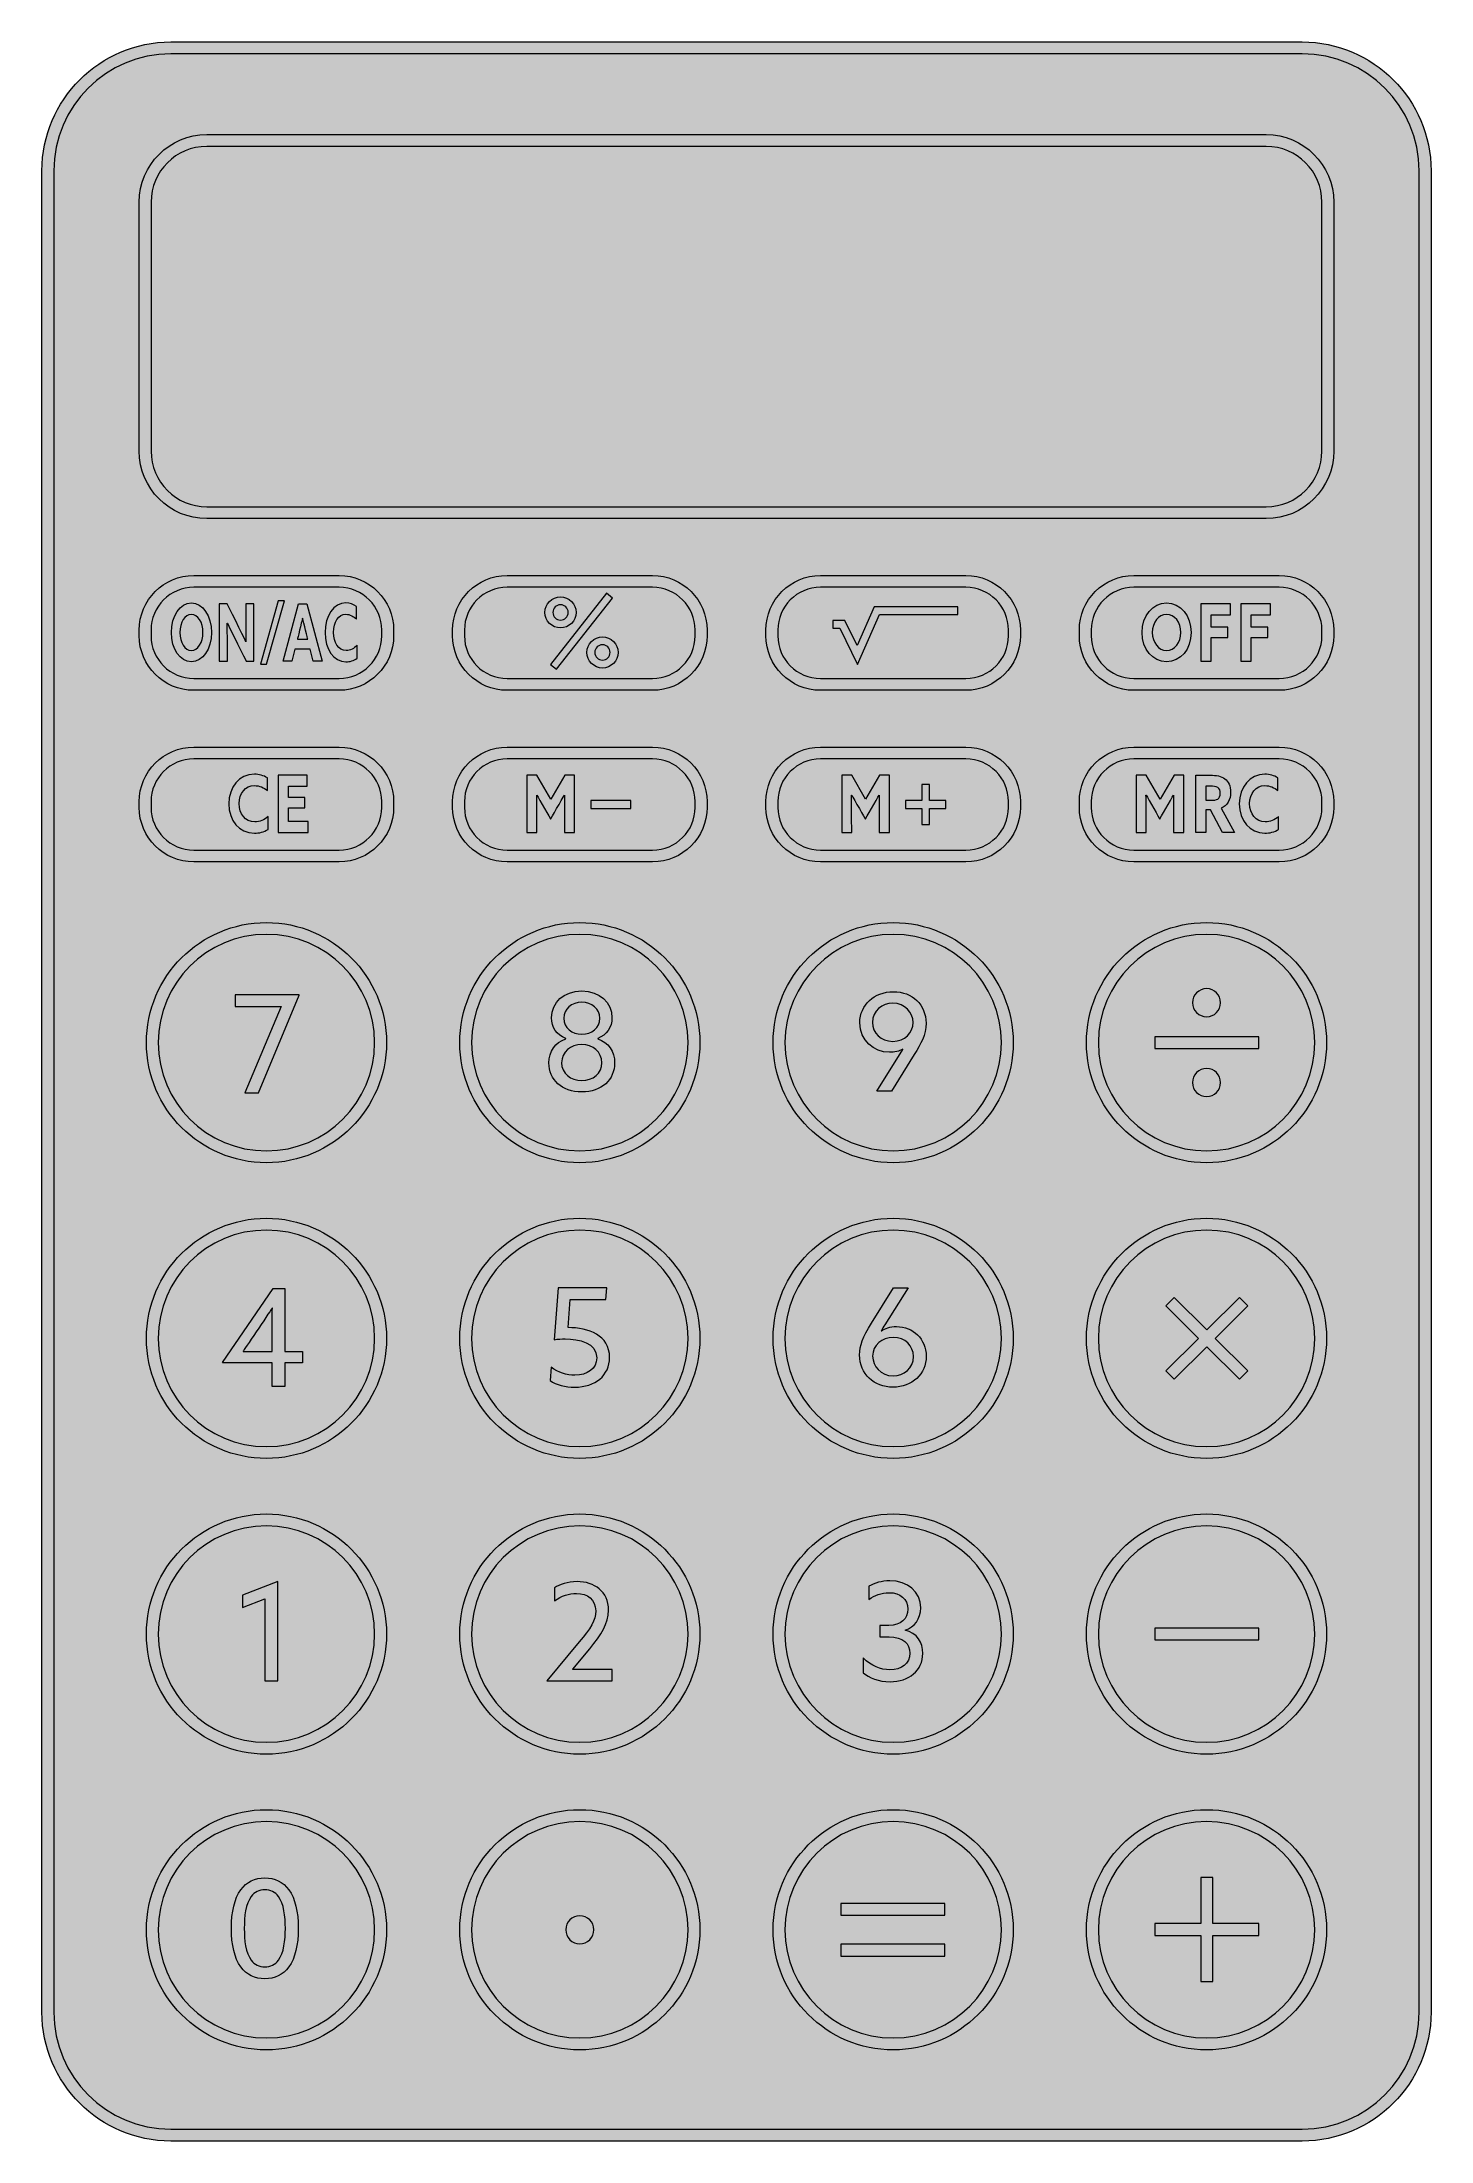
# Model space of a CAD drawing. Header units: inches. Extents: x 0.54 to 3.46, y -4.32 to 0.11.
import ezdxf

# ---------------------------------------------------------------- set-up
doc = ezdxf.new("R2010")
doc.units = ezdxf.units.IN
doc.header["$MEASUREMENT"] = 0
doc.layers.add('Design', color=7, linetype='Continuous', lineweight=0)

msp = doc.modelspace()

# ---------------------------------------------------------------- hatches: boundary and pattern name
at = {"layer": 'Design', "true_color": 0xf8e0c5, "transparency": 33554687}
h = msp.add_hatch(color=254, dxfattribs=at)
h.dxf.hatch_style = 2
edge = h.paths.add_edge_path()
edge.add_spline(control_points=[(3.193, 0.1098), (3.193, 0.1098), (0.807, 0.1098), (0.807, 0.1098), (0.6573, 0.1098), (0.5356, -0.0119), (0.5356, -0.1616), (0.5356, -0.1616), (0.5356, -4.0444), (0.5356, -4.0444), (0.5356, -4.1941), (0.6573, -4.3159), (0.807, -4.3159), (0.807, -4.3159), (3.193, -4.3159), (3.193, -4.3159), (3.3427, -4.3159), (3.4645, -4.1941), (3.4645, -4.0444), (3.4645, -4.0444), (3.4645, -0.1616), (3.4645, -0.1616), (3.4645, -0.0119), (3.3427, 0.1098), (3.193, 0.1098)], knot_values=[0, 0, 0, 0, 1, 1, 1, 2, 2, 2, 3, 3, 3, 4, 4, 4, 5, 5, 5, 6, 6, 6, 7, 7, 7, 8, 8, 8, 8], degree=3, periodic=0)
at = {"layer": 'Design', "true_color": 0x333333, "transparency": 33554687}
h = msp.add_hatch(color=250, dxfattribs=at)
h.dxf.hatch_style = 2
edge = h.paths.add_edge_path()
edge.add_spline(control_points=[(1.7175, -1.1934), (1.7086, -1.1934), (1.7013, -1.1862), (1.7013, -1.1772), (1.7013, -1.1683), (1.7086, -1.1611), (1.7175, -1.1611), (1.7264, -1.1611), (1.7336, -1.1683), (1.7336, -1.1772), (1.7336, -1.1862), (1.7264, -1.1934), (1.7175, -1.1934)], knot_values=[0, 0, 0, 0, 1, 1, 1, 2, 2, 2, 3, 3, 3, 4, 4, 4, 4], degree=3, periodic=0)
edge = h.paths.add_edge_path()
edge.add_spline(control_points=[(1.7175, -1.1444), (1.6994, -1.1444), (1.6846, -1.1591), (1.6846, -1.1772), (1.6846, -1.1953), (1.6994, -1.2101), (1.7175, -1.2101), (1.7356, -1.2101), (1.7503, -1.1953), (1.7503, -1.1772), (1.7503, -1.1591), (1.7356, -1.1444), (1.7175, -1.1444)], knot_values=[0, 0, 0, 0, 1, 1, 1, 2, 2, 2, 3, 3, 3, 4, 4, 4, 4], degree=3, periodic=0)
edge = h.paths.add_edge_path()
edge.add_spline(control_points=[(1.6128, -1.0929), (1.6128, -1.084), (1.62, -1.0767), (1.6289, -1.0767), (1.6378, -1.0767), (1.6451, -1.084), (1.6451, -1.0929), (1.6451, -1.1018), (1.6378, -1.109), (1.6289, -1.109), (1.62, -1.109), (1.6128, -1.1018), (1.6128, -1.0929)], knot_values=[0, 0, 0, 0, 1, 1, 1, 2, 2, 2, 3, 3, 3, 4, 4, 4, 4], degree=3, periodic=0)
edge = h.paths.add_edge_path()
edge.add_spline(control_points=[(1.6617, -1.0929), (1.6617, -1.0748), (1.647, -1.0601), (1.6289, -1.0601), (1.6108, -1.0601), (1.5961, -1.0748), (1.5961, -1.0929), (1.5961, -1.111), (1.6108, -1.1257), (1.6289, -1.1257), (1.647, -1.1257), (1.6617, -1.111), (1.6617, -1.0929)], knot_values=[0, 0, 0, 0, 1, 1, 1, 2, 2, 2, 3, 3, 3, 4, 4, 4, 4], degree=3, periodic=0)
edge = h.paths.add_edge_path()
edge.add_spline(control_points=[(1.7387, -1.0627), (1.7387, -1.0627), (1.6206, -1.2127), (1.6206, -1.2127), (1.6206, -1.2127), (1.6075, -1.2024), (1.6075, -1.2024), (1.6075, -1.2024), (1.7256, -1.0524), (1.7256, -1.0524), (1.7256, -1.0524), (1.7387, -1.0627), (1.7387, -1.0627)], knot_values=[0, 0, 0, 0, 1, 1, 1, 2, 2, 2, 3, 3, 3, 4, 4, 4, 4], degree=3, periodic=0)
edge = h.paths.add_edge_path()
edge.add_spline(control_points=[(3.0781, -2.5548), (3.0781, -2.5548), (3.0095, -2.6235), (3.0095, -2.6235), (3.0095, -2.6235), (3.0781, -2.6922), (3.0781, -2.6922), (3.0781, -2.6922), (3.0605, -2.7099), (3.0605, -2.7099), (3.0605, -2.7099), (2.9918, -2.6412), (2.9918, -2.6412), (2.9918, -2.6412), (2.9231, -2.7099), (2.9231, -2.7099), (2.9231, -2.7099), (2.9054, -2.6922), (2.9054, -2.6922), (2.9054, -2.6922), (2.9741, -2.6235), (2.9741, -2.6235), (2.9741, -2.6235), (2.9054, -2.5548), (2.9054, -2.5548), (2.9054, -2.5548), (2.9231, -2.5371), (2.9231, -2.5371), (2.9231, -2.5371), (2.9918, -2.6058), (2.9918, -2.6058), (2.9918, -2.6058), (3.0605, -2.5371), (3.0605, -2.5371), (3.0605, -2.5371), (3.0781, -2.5548), (3.0781, -2.5548)], knot_values=[0, 0, 0, 0, 1, 1, 1, 2, 2, 2, 3, 3, 3, 4, 4, 4, 5, 5, 5, 6, 6, 6, 7, 7, 7, 8, 8, 8, 9, 9, 9, 10, 10, 10, 11, 11, 11, 12, 12, 12, 12], degree=3, periodic=0)
edge = h.paths.add_edge_path()
edge.add_spline(control_points=[(3.0043, -3.8573), (3.0043, -3.8573), (3.1014, -3.8573), (3.1014, -3.8573), (3.1014, -3.8573), (3.1014, -3.8824), (3.1014, -3.8824), (3.1014, -3.8824), (3.0043, -3.8824), (3.0043, -3.8824), (3.0043, -3.8824), (3.0043, -3.9795), (3.0043, -3.9795), (3.0043, -3.9795), (2.9793, -3.9795), (2.9793, -3.9795), (2.9793, -3.9795), (2.9793, -3.8824), (2.9793, -3.8824), (2.9793, -3.8824), (2.8822, -3.8824), (2.8822, -3.8824), (2.8822, -3.8824), (2.8822, -3.8573), (2.8822, -3.8573), (2.8822, -3.8573), (2.9793, -3.8573), (2.9793, -3.8573), (2.9793, -3.8573), (2.9793, -3.7602), (2.9793, -3.7602), (2.9793, -3.7602), (3.0043, -3.7602), (3.0043, -3.7602), (3.0043, -3.7602), (3.0043, -3.8573), (3.0043, -3.8573)], knot_values=[0, 0, 0, 0, 1, 1, 1, 2, 2, 2, 3, 3, 3, 4, 4, 4, 5, 5, 5, 6, 6, 6, 7, 7, 7, 8, 8, 8, 9, 9, 9, 10, 10, 10, 11, 11, 11, 12, 12, 12, 12], degree=3, periodic=0)
edge = h.paths.add_edge_path()
edge.add_spline(control_points=[(3.0208, -2.0842), (3.0208, -2.1006), (3.0075, -2.1138), (2.9912, -2.1138), (2.9748, -2.1138), (2.9615, -2.1006), (2.9615, -2.0842), (2.9615, -2.0679), (2.9748, -2.0546), (2.9912, -2.0546), (3.0075, -2.0546), (3.0208, -2.0679), (3.0208, -2.0842)], knot_values=[0, 0, 0, 0, 1, 1, 1, 2, 2, 2, 3, 3, 3, 4, 4, 4, 4], degree=3, periodic=0)
edge = h.paths.add_edge_path()
edge.add_spline(control_points=[(2.9615, -1.9158), (2.9615, -1.8994), (2.9748, -1.8862), (2.9912, -1.8862), (3.0075, -1.8862), (3.0208, -1.8994), (3.0208, -1.9158), (3.0208, -1.9321), (3.0075, -1.9454), (2.9912, -1.9454), (2.9748, -1.9454), (2.9615, -1.9321), (2.9615, -1.9158)], knot_values=[0, 0, 0, 0, 1, 1, 1, 2, 2, 2, 3, 3, 3, 4, 4, 4, 4], degree=3, periodic=0)
edge = h.paths.add_edge_path()
edge.add_spline(control_points=[(2.8822, -1.9875), (2.8822, -1.9875), (3.1014, -1.9875), (3.1014, -1.9875), (3.1014, -1.9875), (3.1014, -2.0125), (3.1014, -2.0125), (3.1014, -2.0125), (2.8822, -2.0125), (2.8822, -2.0125), (2.8822, -2.0125), (2.8822, -1.9875), (2.8822, -1.9875)], knot_values=[0, 0, 0, 0, 1, 1, 1, 2, 2, 2, 3, 3, 3, 4, 4, 4, 4], degree=3, periodic=0)
edge = h.paths.add_edge_path()
edge.add_spline(control_points=[(2.8822, -3.2345), (2.8822, -3.2345), (3.1014, -3.2345), (3.1014, -3.2345), (3.1014, -3.2345), (3.1014, -3.2595), (3.1014, -3.2595), (3.1014, -3.2595), (2.8822, -3.2595), (2.8822, -3.2595), (2.8822, -3.2595), (2.8822, -3.2345), (2.8822, -3.2345)], knot_values=[0, 0, 0, 0, 1, 1, 1, 2, 2, 2, 3, 3, 3, 4, 4, 4, 4], degree=3, periodic=0)
edge = h.paths.add_edge_path()
edge.add_spline(control_points=[(2.2202, -3.901), (2.2202, -3.901), (2.4395, -3.901), (2.4395, -3.901), (2.4395, -3.901), (2.4395, -3.926), (2.4395, -3.926), (2.4395, -3.926), (2.2202, -3.926), (2.2202, -3.926), (2.2202, -3.926), (2.2202, -3.901), (2.2202, -3.901)], knot_values=[0, 0, 0, 0, 1, 1, 1, 2, 2, 2, 3, 3, 3, 4, 4, 4, 4], degree=3, periodic=0)
edge = h.paths.add_edge_path()
edge.add_spline(control_points=[(2.2202, -3.815), (2.2202, -3.815), (2.4395, -3.815), (2.4395, -3.815), (2.4395, -3.815), (2.4395, -3.84), (2.4395, -3.84), (2.4395, -3.84), (2.2202, -3.84), (2.2202, -3.84), (2.2202, -3.84), (2.2202, -3.815), (2.2202, -3.815)], knot_values=[0, 0, 0, 0, 1, 1, 1, 2, 2, 2, 3, 3, 3, 4, 4, 4, 4], degree=3, periodic=0)
edge = h.paths.add_edge_path()
edge.add_spline(control_points=[(1.6992, -3.8705), (1.6992, -3.8868), (1.686, -3.9001), (1.6696, -3.9001), (1.6533, -3.9001), (1.64, -3.8868), (1.64, -3.8705), (1.64, -3.8541), (1.6533, -3.8409), (1.6696, -3.8409), (1.686, -3.8409), (1.6992, -3.8541), (1.6992, -3.8705)], knot_values=[0, 0, 0, 0, 1, 1, 1, 2, 2, 2, 3, 3, 3, 4, 4, 4, 4], degree=3, periodic=0)
edge = h.paths.add_edge_path()
edge.add_spline(control_points=[(2.3296, -1.9973), (2.3039, -1.9973), (2.2868, -1.9796), (2.2868, -1.9574), (2.2868, -1.9329), (2.307, -1.9169), (2.3299, -1.9169), (2.355, -1.9169), (2.3724, -1.9366), (2.3724, -1.9577), (2.3724, -1.9791), (2.3555, -1.9973), (2.3296, -1.9973)], knot_values=[0, 0, 0, 0, 1, 1, 1, 2, 2, 2, 3, 3, 3, 4, 4, 4, 4], degree=3, periodic=0)
edge = h.paths.add_edge_path()
edge.add_spline(control_points=[(2.3307, -1.8926), (2.2902, -1.8926), (2.26, -1.9203), (2.26, -1.9582), (2.26, -1.995), (2.2891, -2.0204), (2.3224, -2.0204), (2.3333, -2.0204), (2.3433, -2.0179), (2.3504, -2.0136), (2.3504, -2.0136), (2.351, -2.0142), (2.351, -2.0142), (2.351, -2.0142), (2.2956, -2.1023), (2.2956, -2.1023), (2.2956, -2.1023), (2.3267, -2.1023), (2.3267, -2.1023), (2.3267, -2.1023), (2.3749, -2.0253), (2.3749, -2.0253), (2.3892, -2.0025), (2.3997, -1.9833), (2.3997, -1.9591), (2.3997, -1.9195), (2.3706, -1.8926), (2.3307, -1.8926)], knot_values=[0, 0, 0, 0, 1, 1, 1, 2, 2, 2, 3, 3, 3, 4, 4, 4, 5, 5, 5, 6, 6, 6, 7, 7, 7, 8, 8, 8, 9, 9, 9, 9], degree=3, periodic=0)
edge = h.paths.add_edge_path()
edge.add_spline(control_points=[(1.6737, -2.0799), (1.6501, -2.0799), (1.6312, -2.0648), (1.6312, -2.0423), (1.6312, -2.0197), (1.6504, -2.004), (1.6737, -2.004), (1.6971, -2.004), (1.7162, -2.0197), (1.7162, -2.0423), (1.7162, -2.0648), (1.6974, -2.0799), (1.6737, -2.0799)], knot_values=[0, 0, 0, 0, 1, 1, 1, 2, 2, 2, 3, 3, 3, 4, 4, 4, 4], degree=3, periodic=0)
edge = h.paths.add_edge_path()
edge.add_spline(control_points=[(1.6358, -1.9487), (1.6358, -1.929), (1.6524, -1.915), (1.6737, -1.915), (1.6951, -1.915), (1.7117, -1.929), (1.7117, -1.9487), (1.7117, -1.9684), (1.6946, -1.9824), (1.6737, -1.9824), (1.6529, -1.9824), (1.6358, -1.9684), (1.6358, -1.9487)], knot_values=[0, 0, 0, 0, 1, 1, 1, 2, 2, 2, 3, 3, 3, 4, 4, 4, 4], degree=3, periodic=0)
edge = h.paths.add_edge_path()
edge.add_spline(control_points=[(1.7074, -1.9918), (1.7074, -1.9918), (1.7074, -1.9912), (1.7074, -1.9912), (1.7268, -1.9832), (1.7374, -1.9684), (1.7374, -1.9475), (1.7374, -1.9153), (1.712, -1.8911), (1.6737, -1.8911), (1.6355, -1.8911), (1.6101, -1.9153), (1.6101, -1.9475), (1.6101, -1.9684), (1.6207, -1.9832), (1.6401, -1.9912), (1.6401, -1.9912), (1.6401, -1.9918), (1.6401, -1.9918), (1.6176, -1.9995), (1.6044, -2.0186), (1.6044, -2.0428), (1.6044, -2.0779), (1.6318, -2.1039), (1.6737, -2.1039), (1.7157, -2.1039), (1.7431, -2.0779), (1.7431, -2.0428), (1.7431, -2.0186), (1.7299, -1.9995), (1.7074, -1.9918)], knot_values=[0, 0, 0, 0, 1, 1, 1, 2, 2, 2, 3, 3, 3, 4, 4, 4, 5, 5, 5, 6, 6, 6, 7, 7, 7, 8, 8, 8, 9, 9, 9, 10, 10, 10, 10], degree=3, periodic=0)
edge = h.paths.add_edge_path()
edge.add_spline(control_points=[(1.0776, -1.8992), (1.0776, -1.8992), (1.0779, -1.8998), (1.0779, -1.8998), (1.0779, -1.8998), (0.9918, -2.1057), (0.9918, -2.1057), (0.9918, -2.1057), (0.9635, -2.1057), (0.9635, -2.1057), (0.9635, -2.1057), (1.0397, -1.9237), (1.0397, -1.9237), (1.0397, -1.9237), (0.943, -1.9237), (0.943, -1.9237), (0.943, -1.9237), (0.943, -1.8992), (0.943, -1.8992), (0.943, -1.8992), (1.0776, -1.8992), (1.0776, -1.8992)], knot_values=[0, 0, 0, 0, 1, 1, 1, 2, 2, 2, 3, 3, 3, 4, 4, 4, 5, 5, 5, 6, 6, 6, 7, 7, 7, 7], degree=3, periodic=0)
edge = h.paths.add_edge_path()
edge.add_spline(control_points=[(2.3301, -2.7024), (2.3042, -2.7024), (2.2871, -2.6819), (2.2871, -2.6608), (2.2871, -2.638), (2.3067, -2.6214), (2.3307, -2.6214), (2.3555, -2.6214), (2.3732, -2.6391), (2.3732, -2.6619), (2.3732, -2.6865), (2.3532, -2.7024), (2.3301, -2.7024)], knot_values=[0, 0, 0, 0, 1, 1, 1, 2, 2, 2, 3, 3, 3, 4, 4, 4, 4], degree=3, periodic=0)
edge = h.paths.add_edge_path()
edge.add_spline(control_points=[(2.3373, -2.5986), (2.3241, -2.5986), (2.3133, -2.6023), (2.3059, -2.6077), (2.3059, -2.6077), (2.3053, -2.6074), (2.3053, -2.6074), (2.3073, -2.6037), (2.3102, -2.5992), (2.313, -2.5949), (2.313, -2.5949), (2.3621, -2.5167), (2.3621, -2.5167), (2.3621, -2.5167), (2.331, -2.5167), (2.331, -2.5167), (2.331, -2.5167), (2.2848, -2.5912), (2.2848, -2.5912), (2.2662, -2.6211), (2.2597, -2.6388), (2.2597, -2.6582), (2.2597, -2.6993), (2.2896, -2.7264), (2.3299, -2.7264), (2.3704, -2.7264), (2.4, -2.6987), (2.4, -2.6611), (2.4, -2.6248), (2.3724, -2.5986), (2.3373, -2.5986)], knot_values=[0, 0, 0, 0, 1, 1, 1, 2, 2, 2, 3, 3, 3, 4, 4, 4, 5, 5, 5, 6, 6, 6, 7, 7, 7, 8, 8, 8, 9, 9, 9, 10, 10, 10, 10], degree=3, periodic=0)
edge = h.paths.add_edge_path()
edge.add_spline(control_points=[(1.7324, -2.6636), (1.7324, -2.7019), (1.7024, -2.7264), (1.659, -2.7264), (1.6388, -2.7264), (1.6203, -2.721), (1.6071, -2.7127), (1.6071, -2.7127), (1.6091, -2.6845), (1.6091, -2.6845), (1.6245, -2.6959), (1.6419, -2.7013), (1.659, -2.7013), (1.6859, -2.7013), (1.7053, -2.6876), (1.7053, -2.6648), (1.7053, -2.6328), (1.6676, -2.6246), (1.6388, -2.6246), (1.6314, -2.6246), (1.6231, -2.6251), (1.6157, -2.6263), (1.6157, -2.6263), (1.624, -2.5167), (1.624, -2.5167), (1.624, -2.5167), (1.7267, -2.5167), (1.7267, -2.5167), (1.7267, -2.5167), (1.7247, -2.5413), (1.7247, -2.5413), (1.7247, -2.5413), (1.6491, -2.5413), (1.6491, -2.5413), (1.6491, -2.5413), (1.6448, -2.6009), (1.6448, -2.6009), (1.6876, -2.6009), (1.7324, -2.6166), (1.7324, -2.6636)], knot_values=[0, 0, 0, 0, 1, 1, 1, 2, 2, 2, 3, 3, 3, 4, 4, 4, 5, 5, 5, 6, 6, 6, 7, 7, 7, 8, 8, 8, 9, 9, 9, 10, 10, 10, 11, 11, 11, 12, 12, 12, 13, 13, 13, 13], degree=3, periodic=0)
edge = h.paths.add_edge_path()
edge.add_spline(control_points=[(1.0207, -2.6022), (1.0207, -2.6022), (1.0207, -2.6509), (1.0207, -2.6509), (1.0207, -2.6509), (0.9599, -2.6509), (0.9599, -2.6509), (0.9599, -2.6509), (0.9597, -2.6504), (0.9597, -2.6504), (0.9597, -2.6504), (1.0127, -2.5725), (1.0207, -2.5597), (1.0207, -2.5597), (1.0213, -2.56), (1.0213, -2.56), (1.021, -2.5725), (1.0207, -2.5879), (1.0207, -2.6022)], knot_values=[0, 0, 0, 0, 1, 1, 1, 2, 2, 2, 3, 3, 3, 4, 4, 4, 5, 5, 5, 6, 6, 6, 6], degree=3, periodic=0)
edge = h.paths.add_edge_path()
edge.add_spline(control_points=[(1.0475, -2.5183), (1.0475, -2.5183), (1.0227, -2.5183), (1.0227, -2.5183), (1.0227, -2.5183), (0.9163, -2.6743), (0.9163, -2.6743), (0.9163, -2.6743), (0.9166, -2.6749), (0.9166, -2.6749), (0.9166, -2.6749), (1.0207, -2.6749), (1.0207, -2.6749), (1.0207, -2.6749), (1.0207, -2.7248), (1.0207, -2.7248), (1.0207, -2.7248), (1.0475, -2.7248), (1.0475, -2.7248), (1.0475, -2.7248), (1.0475, -2.6749), (1.0475, -2.6749), (1.0475, -2.6749), (1.0846, -2.6749), (1.0846, -2.6749), (1.0846, -2.6749), (1.0846, -2.6509), (1.0846, -2.6509), (1.0846, -2.6509), (1.0475, -2.6509), (1.0475, -2.6509), (1.0475, -2.6509), (1.0475, -2.5183), (1.0475, -2.5183)], knot_values=[0, 0, 0, 0, 1, 1, 1, 2, 2, 2, 3, 3, 3, 4, 4, 4, 5, 5, 5, 6, 6, 6, 7, 7, 7, 8, 8, 8, 9, 9, 9, 10, 10, 10, 11, 11, 11, 11], degree=3, periodic=0)
edge = h.paths.add_edge_path()
edge.add_spline(control_points=[(2.3928, -3.2879), (2.3928, -3.3238), (2.3637, -3.3475), (2.3237, -3.3475), (2.2998, -3.3475), (2.2789, -3.3389), (2.267, -3.3284), (2.267, -3.3284), (2.267, -3.2973), (2.267, -3.2973), (2.2841, -3.3141), (2.304, -3.3224), (2.3234, -3.3224), (2.348, -3.3224), (2.3657, -3.3093), (2.3657, -3.2873), (2.3657, -3.2671), (2.3511, -3.2528), (2.3217, -3.2528), (2.3217, -3.2528), (2.3023, -3.2528), (2.3023, -3.2528), (2.3023, -3.2528), (2.3023, -3.2288), (2.3023, -3.2288), (2.3023, -3.2288), (2.3209, -3.2288), (2.3209, -3.2288), (2.3468, -3.2288), (2.3614, -3.2146), (2.3614, -3.1943), (2.3614, -3.1729), (2.3451, -3.1598), (2.3217, -3.1598), (2.3063, -3.1598), (2.2909, -3.1655), (2.2792, -3.1738), (2.2792, -3.1738), (2.2792, -3.1461), (2.2792, -3.1461), (2.2906, -3.1393), (2.3063, -3.1347), (2.3232, -3.1347), (2.3608, -3.1347), (2.3885, -3.1575), (2.3885, -3.1918), (2.3885, -3.2149), (2.3756, -3.2326), (2.3554, -3.2385), (2.3554, -3.2385), (2.3554, -3.2391), (2.3554, -3.2391), (2.3811, -3.2445), (2.3928, -3.2651), (2.3928, -3.2879)], knot_values=[0, 0, 0, 0, 1, 1, 1, 2, 2, 2, 3, 3, 3, 4, 4, 4, 5, 5, 5, 6, 6, 6, 7, 7, 7, 8, 8, 8, 9, 9, 9, 10, 10, 10, 11, 11, 11, 12, 12, 12, 13, 13, 13, 14, 14, 14, 15, 15, 15, 16, 16, 16, 17, 17, 17, 18, 18, 18, 18], degree=3, periodic=0)
edge = h.paths.add_edge_path()
edge.add_spline(control_points=[(1.6549, -3.3214), (1.6549, -3.3214), (1.7376, -3.3214), (1.7376, -3.3214), (1.7376, -3.3214), (1.7376, -3.3459), (1.7376, -3.3459), (1.7376, -3.3459), (1.6007, -3.3459), (1.6007, -3.3459), (1.6007, -3.3459), (1.6004, -3.3454), (1.6004, -3.3454), (1.6004, -3.3454), (1.6686, -3.2635), (1.6686, -3.2635), (1.692, -3.2355), (1.7031, -3.2176), (1.7031, -3.1982), (1.7031, -3.1742), (1.6863, -3.1614), (1.6623, -3.1614), (1.6478, -3.1614), (1.6307, -3.1662), (1.6161, -3.1768), (1.6161, -3.1768), (1.6161, -3.1494), (1.6161, -3.1494), (1.6267, -3.1425), (1.6438, -3.1363), (1.6638, -3.1363), (1.7003, -3.1363), (1.7302, -3.1571), (1.7302, -3.1967), (1.7302, -3.225), (1.7148, -3.2487), (1.6906, -3.2778), (1.6906, -3.2778), (1.6546, -3.3208), (1.6546, -3.3208), (1.6546, -3.3208), (1.6549, -3.3214), (1.6549, -3.3214)], knot_values=[0, 0, 0, 0, 1, 1, 1, 2, 2, 2, 3, 3, 3, 4, 4, 4, 5, 5, 5, 6, 6, 6, 7, 7, 7, 8, 8, 8, 9, 9, 9, 10, 10, 10, 11, 11, 11, 12, 12, 12, 13, 13, 13, 14, 14, 14, 14], degree=3, periodic=0)
edge = h.paths.add_edge_path()
edge.add_spline(control_points=[(0.9582, -3.1651), (0.9582, -3.1651), (1.0327, -3.1363), (1.0327, -3.1363), (1.0327, -3.1363), (1.0327, -3.3459), (1.0327, -3.3459), (1.0327, -3.3459), (1.0056, -3.3459), (1.0056, -3.3459), (1.0056, -3.3459), (1.0056, -3.1728), (1.0056, -3.1728), (1.0056, -3.1728), (0.9582, -3.191), (0.9582, -3.191), (0.9582, -3.191), (0.9582, -3.1651), (0.9582, -3.1651)], knot_values=[0, 0, 0, 0, 1, 1, 1, 2, 2, 2, 3, 3, 3, 4, 4, 4, 5, 5, 5, 6, 6, 6, 6], degree=3, periodic=0)
edge = h.paths.add_edge_path()
edge.add_spline(control_points=[(1.034, -3.9348), (1.0271, -3.9433), (1.0177, -3.9488), (1.0054, -3.9488), (0.9932, -3.9488), (0.9838, -3.9433), (0.9769, -3.9348), (0.9649, -3.9194), (0.9621, -3.8923), (0.9621, -3.8675), (0.9621, -3.8426), (0.9649, -3.8155), (0.9769, -3.8001), (0.9838, -3.7916), (0.9932, -3.7862), (1.0054, -3.7862), (1.0177, -3.7862), (1.0271, -3.7916), (1.034, -3.8001), (1.0459, -3.8155), (1.0488, -3.8426), (1.0488, -3.8675), (1.0488, -3.8923), (1.0459, -3.9194), (1.034, -3.9348)], knot_values=[0, 0, 0, 0, 1, 1, 1, 2, 2, 2, 3, 3, 3, 4, 4, 4, 5, 5, 5, 6, 6, 6, 7, 7, 7, 8, 8, 8, 8], degree=3, periodic=0)
edge = h.paths.add_edge_path()
edge.add_spline(control_points=[(1.0054, -3.7611), (0.9849, -3.7611), (0.9669, -3.7696), (0.9547, -3.7862), (0.9413, -3.8044), (0.935, -3.8327), (0.935, -3.8675), (0.935, -3.9022), (0.9413, -3.9305), (0.9547, -3.9488), (0.9669, -3.9653), (0.9849, -3.9738), (1.0054, -3.9738), (1.026, -3.9738), (1.0439, -3.9653), (1.0562, -3.9488), (1.0696, -3.9305), (1.0759, -3.9022), (1.0759, -3.8675), (1.0759, -3.8327), (1.0696, -3.8044), (1.0562, -3.7862), (1.0439, -3.7696), (1.026, -3.7611), (1.0054, -3.7611)], knot_values=[0, 0, 0, 0, 1, 1, 1, 2, 2, 2, 3, 3, 3, 4, 4, 4, 5, 5, 5, 6, 6, 6, 7, 7, 7, 8, 8, 8, 8], degree=3, periodic=0)
edge = h.paths.add_edge_path()
edge.add_spline(control_points=[(2.2904, -1.0809), (2.2904, -1.0809), (2.4667, -1.0809), (2.4667, -1.0809), (2.4667, -1.0809), (2.4667, -1.0976), (2.4667, -1.0976), (2.4667, -1.0976), (2.3013, -1.0976), (2.3013, -1.0976), (2.3013, -1.0976), (2.2551, -1.2026), (2.2551, -1.2026), (2.2551, -1.2026), (2.2179, -1.1264), (2.2179, -1.1264), (2.2179, -1.1264), (2.2033, -1.1264), (2.2033, -1.1264), (2.2033, -1.1264), (2.2033, -1.1097), (2.2033, -1.1097), (2.2033, -1.1097), (2.2283, -1.1097), (2.2283, -1.1097), (2.2283, -1.1097), (2.2543, -1.163), (2.2543, -1.163), (2.2543, -1.163), (2.2904, -1.0809), (2.2904, -1.0809)], knot_values=[0, 0, 0, 0, 1, 1, 1, 2, 2, 2, 3, 3, 3, 4, 4, 4, 5, 5, 5, 6, 6, 6, 7, 7, 7, 8, 8, 8, 9, 9, 9, 10, 10, 10, 10], degree=3, periodic=0)
edge = h.paths.add_edge_path()
edge.add_spline(control_points=[(2.4072, -1.4896), (2.4072, -1.4896), (2.4412, -1.4896), (2.4412, -1.4896), (2.4412, -1.4896), (2.4412, -1.5063), (2.4412, -1.5063), (2.4412, -1.5063), (2.4072, -1.5063), (2.4072, -1.5063), (2.4072, -1.5063), (2.4072, -1.5402), (2.4072, -1.5402), (2.4072, -1.5402), (2.3906, -1.5402), (2.3906, -1.5402), (2.3906, -1.5402), (2.3906, -1.5063), (2.3906, -1.5063), (2.3906, -1.5063), (2.3566, -1.5063), (2.3566, -1.5063), (2.3566, -1.5063), (2.3566, -1.4896), (2.3566, -1.4896), (2.3566, -1.4896), (2.3906, -1.4896), (2.3906, -1.4896), (2.3906, -1.4896), (2.3906, -1.4557), (2.3906, -1.4557), (2.3906, -1.4557), (2.4072, -1.4557), (2.4072, -1.4557), (2.4072, -1.4557), (2.4072, -1.4896), (2.4072, -1.4896)], knot_values=[0, 0, 0, 0, 1, 1, 1, 2, 2, 2, 3, 3, 3, 4, 4, 4, 5, 5, 5, 6, 6, 6, 7, 7, 7, 8, 8, 8, 9, 9, 9, 10, 10, 10, 11, 11, 11, 12, 12, 12, 12], degree=3, periodic=0)
edge = h.paths.add_edge_path()
edge.add_spline(control_points=[(2.3017, -1.436), (2.3017, -1.436), (2.3224, -1.436), (2.3224, -1.436), (2.3224, -1.436), (2.3224, -1.5566), (2.3224, -1.5566), (2.3224, -1.5566), (2.3006, -1.5566), (2.3006, -1.5566), (2.3006, -1.5566), (2.3008, -1.4869), (2.3009, -1.4783), (2.3009, -1.4783), (2.3006, -1.4781), (2.3006, -1.4781), (2.296, -1.4866), (2.2718, -1.5287), (2.2718, -1.5287), (2.2718, -1.5287), (2.2475, -1.4866), (2.2429, -1.4781), (2.2429, -1.4781), (2.2426, -1.4783), (2.2426, -1.4783), (2.2427, -1.4869), (2.2429, -1.5566), (2.2429, -1.5566), (2.2429, -1.5566), (2.2219, -1.5566), (2.2219, -1.5566), (2.2219, -1.5566), (2.2219, -1.436), (2.2219, -1.436), (2.2219, -1.436), (2.2429, -1.436), (2.2429, -1.436), (2.2429, -1.436), (2.2723, -1.4869), (2.2723, -1.4869), (2.2723, -1.4869), (2.3017, -1.436), (2.3017, -1.436)], knot_values=[0, 0, 0, 0, 1, 1, 1, 2, 2, 2, 3, 3, 3, 4, 4, 4, 5, 5, 5, 6, 6, 6, 7, 7, 7, 8, 8, 8, 9, 9, 9, 10, 10, 10, 11, 11, 11, 12, 12, 12, 13, 13, 13, 14, 14, 14, 14], degree=3, periodic=0)
edge = h.paths.add_edge_path()
edge.add_spline(control_points=[(1.693, -1.4896), (1.693, -1.4896), (1.7775, -1.4896), (1.7775, -1.4896), (1.7775, -1.4896), (1.7775, -1.5063), (1.7775, -1.5063), (1.7775, -1.5063), (1.693, -1.5063), (1.693, -1.5063), (1.693, -1.5063), (1.693, -1.4896), (1.693, -1.4896)], knot_values=[0, 0, 0, 0, 1, 1, 1, 2, 2, 2, 3, 3, 3, 4, 4, 4, 4], degree=3, periodic=0)
edge = h.paths.add_edge_path()
edge.add_spline(control_points=[(1.1772, -1.1734), (1.1856, -1.1734), (1.1934, -1.1691), (1.2001, -1.1622), (1.2001, -1.1622), (1.2001, -1.1892), (1.2001, -1.1892), (1.1932, -1.1947), (1.1845, -1.1972), (1.1765, -1.1972), (1.1505, -1.1972), (1.1325, -1.1704), (1.1325, -1.1353), (1.1325, -1.1003), (1.1505, -1.073), (1.1765, -1.073), (1.1846, -1.073), (1.1925, -1.0758), (1.1989, -1.0805), (1.1989, -1.0805), (1.1989, -1.1073), (1.1989, -1.1073), (1.1929, -1.1013), (1.1848, -1.0968), (1.1766, -1.0968), (1.1609, -1.0968), (1.1502, -1.1131), (1.1502, -1.1349), (1.1502, -1.1564), (1.1606, -1.1734), (1.1772, -1.1734)], knot_values=[0, 0, 0, 0, 1, 1, 1, 2, 2, 2, 3, 3, 3, 4, 4, 4, 5, 5, 5, 6, 6, 6, 7, 7, 7, 8, 8, 8, 9, 9, 9, 10, 10, 10, 10], degree=3, periodic=0)
edge = h.paths.add_edge_path()
edge.add_spline(control_points=[(1.0742, -1.1493), (1.0742, -1.1493), (1.0829, -1.1143), (1.085, -1.1051), (1.085, -1.1051), (1.0852, -1.1051), (1.0852, -1.1051), (1.0873, -1.1143), (1.0959, -1.1493), (1.0959, -1.1493), (1.0959, -1.1493), (1.0742, -1.1493), (1.0742, -1.1493)], knot_values=[0, 0, 0, 0, 1, 1, 1, 2, 2, 2, 3, 3, 3, 4, 4, 4, 4], degree=3, periodic=0)
edge = h.paths.add_edge_path()
edge.add_spline(control_points=[(1.0767, -1.0748), (1.0767, -1.0748), (1.044, -1.1954), (1.044, -1.1954), (1.044, -1.1954), (1.0621, -1.1954), (1.0621, -1.1954), (1.0621, -1.1954), (1.0687, -1.1701), (1.0687, -1.1701), (1.0687, -1.1701), (1.1012, -1.1701), (1.1012, -1.1701), (1.1012, -1.1701), (1.1077, -1.1954), (1.1077, -1.1954), (1.1077, -1.1954), (1.1267, -1.1954), (1.1267, -1.1954), (1.1267, -1.1954), (1.0939, -1.0748), (1.0939, -1.0748), (1.0939, -1.0748), (1.0767, -1.0748), (1.0767, -1.0748)], knot_values=[0, 0, 0, 0, 1, 1, 1, 2, 2, 2, 3, 3, 3, 4, 4, 4, 5, 5, 5, 6, 6, 6, 7, 7, 7, 8, 8, 8, 8], degree=3, periodic=0)
edge = h.paths.add_edge_path()
edge.add_spline(control_points=[(1.0467, -1.0685), (1.0467, -1.0685), (1.0091, -1.2017), (1.0091, -1.2017), (1.0091, -1.2017), (0.9961, -1.2017), (0.9961, -1.2017), (0.9961, -1.2017), (1.0338, -1.0685), (1.0338, -1.0685), (1.0338, -1.0685), (1.0467, -1.0685), (1.0467, -1.0685)], knot_values=[0, 0, 0, 0, 1, 1, 1, 2, 2, 2, 3, 3, 3, 4, 4, 4, 4], degree=3, periodic=0)
edge = h.paths.add_edge_path()
edge.add_spline(control_points=[(0.9655, -1.0748), (0.9655, -1.0748), (0.9826, -1.0748), (0.9826, -1.0748), (0.9826, -1.0748), (0.9826, -1.1954), (0.9826, -1.1954), (0.9826, -1.1954), (0.9659, -1.1954), (0.9659, -1.1954), (0.9659, -1.1954), (0.9315, -1.1261), (0.9265, -1.1156), (0.9265, -1.1156), (0.9263, -1.1158), (0.9263, -1.1158), (0.9264, -1.1273), (0.9265, -1.1954), (0.9265, -1.1954), (0.9265, -1.1954), (0.9094, -1.1954), (0.9094, -1.1954), (0.9094, -1.1954), (0.9094, -1.0748), (0.9094, -1.0748), (0.9094, -1.0748), (0.9262, -1.0748), (0.9262, -1.0748), (0.9262, -1.0748), (0.9605, -1.1441), (0.9655, -1.1546), (0.9655, -1.1546), (0.9657, -1.1544), (0.9657, -1.1544), (0.9656, -1.1429), (0.9655, -1.0748), (0.9655, -1.0748)], knot_values=[0, 0, 0, 0, 1, 1, 1, 2, 2, 2, 3, 3, 3, 4, 4, 4, 5, 5, 5, 6, 6, 6, 7, 7, 7, 8, 8, 8, 9, 9, 9, 10, 10, 10, 11, 11, 11, 12, 12, 12, 12], degree=3, periodic=0)
edge = h.paths.add_edge_path()
edge.add_spline(control_points=[(0.8506, -1.1732), (0.8367, -1.1732), (0.8262, -1.1564), (0.8262, -1.1351), (0.8262, -1.1138), (0.8367, -1.097), (0.8506, -1.097), (0.8645, -1.097), (0.875, -1.1138), (0.875, -1.1351), (0.875, -1.1564), (0.8645, -1.1732), (0.8506, -1.1732)], knot_values=[0, 0, 0, 0, 1, 1, 1, 2, 2, 2, 3, 3, 3, 4, 4, 4, 4], degree=3, periodic=0)
edge = h.paths.add_edge_path()
edge.add_spline(control_points=[(0.8506, -1.073), (0.8267, -1.073), (0.8085, -1.0999), (0.8085, -1.1351), (0.8085, -1.1702), (0.8267, -1.1972), (0.8506, -1.1972), (0.8746, -1.1972), (0.8928, -1.1702), (0.8928, -1.1351), (0.8928, -1.0999), (0.8746, -1.073), (0.8506, -1.073)], knot_values=[0, 0, 0, 0, 1, 1, 1, 2, 2, 2, 3, 3, 3, 4, 4, 4, 4], degree=3, periodic=0)
edge = h.paths.add_edge_path()
edge.add_spline(control_points=[(1.0555, -1.5334), (1.0555, -1.5334), (1.0965, -1.5334), (1.0965, -1.5334), (1.0965, -1.5334), (1.0965, -1.5566), (1.0965, -1.5566), (1.0965, -1.5566), (1.0338, -1.5566), (1.0338, -1.5566), (1.0338, -1.5566), (1.0338, -1.436), (1.0338, -1.436), (1.0338, -1.436), (1.095, -1.436), (1.095, -1.436), (1.095, -1.436), (1.095, -1.4591), (1.095, -1.4591), (1.095, -1.4591), (1.0555, -1.4591), (1.0555, -1.4591), (1.0555, -1.4591), (1.0555, -1.4828), (1.0555, -1.4828), (1.0555, -1.4828), (1.0895, -1.4828), (1.0895, -1.4828), (1.0895, -1.4828), (1.0895, -1.5048), (1.0895, -1.5048), (1.0895, -1.5048), (1.0555, -1.5048), (1.0555, -1.5048), (1.0555, -1.5048), (1.0555, -1.5334), (1.0555, -1.5334)], knot_values=[0, 0, 0, 0, 1, 1, 1, 2, 2, 2, 3, 3, 3, 4, 4, 4, 5, 5, 5, 6, 6, 6, 7, 7, 7, 8, 8, 8, 9, 9, 9, 10, 10, 10, 11, 11, 11, 12, 12, 12, 12], degree=3, periodic=0)
edge = h.paths.add_edge_path()
edge.add_spline(control_points=[(0.9844, -1.5346), (0.9946, -1.5346), (1.0042, -1.5302), (1.0124, -1.5234), (1.0124, -1.5234), (1.0124, -1.5504), (1.0124, -1.5504), (1.0039, -1.5559), (0.9933, -1.5584), (0.9834, -1.5584), (0.9515, -1.5584), (0.9295, -1.5316), (0.9295, -1.4964), (0.9295, -1.4615), (0.9515, -1.4341), (0.9834, -1.4341), (0.9934, -1.4341), (1.0031, -1.437), (1.0109, -1.4416), (1.0109, -1.4416), (1.0109, -1.4684), (1.0109, -1.4684), (1.0037, -1.4624), (0.9937, -1.458), (0.9835, -1.458), (0.9644, -1.458), (0.9512, -1.4743), (0.9512, -1.4961), (0.9512, -1.5176), (0.964, -1.5346), (0.9844, -1.5346)], knot_values=[0, 0, 0, 0, 1, 1, 1, 2, 2, 2, 3, 3, 3, 4, 4, 4, 5, 5, 5, 6, 6, 6, 7, 7, 7, 8, 8, 8, 9, 9, 9, 10, 10, 10, 10], degree=3, periodic=0)
edge = h.paths.add_edge_path()
edge.add_spline(control_points=[(1.6381, -1.436), (1.6381, -1.436), (1.6587, -1.436), (1.6587, -1.436), (1.6587, -1.436), (1.6587, -1.5566), (1.6587, -1.5566), (1.6587, -1.5566), (1.637, -1.5566), (1.637, -1.5566), (1.637, -1.5566), (1.6371, -1.4869), (1.6372, -1.4783), (1.6372, -1.4783), (1.637, -1.4781), (1.637, -1.4781), (1.6323, -1.4866), (1.6081, -1.5287), (1.6081, -1.5287), (1.6081, -1.5287), (1.5838, -1.4866), (1.5792, -1.4781), (1.5792, -1.4781), (1.5789, -1.4783), (1.5789, -1.4783), (1.5791, -1.4869), (1.5792, -1.5566), (1.5792, -1.5566), (1.5792, -1.5566), (1.5582, -1.5566), (1.5582, -1.5566), (1.5582, -1.5566), (1.5582, -1.436), (1.5582, -1.436), (1.5582, -1.436), (1.5792, -1.436), (1.5792, -1.436), (1.5792, -1.436), (1.6086, -1.4869), (1.6086, -1.4869), (1.6086, -1.4869), (1.6381, -1.436), (1.6381, -1.436)], knot_values=[0, 0, 0, 0, 1, 1, 1, 2, 2, 2, 3, 3, 3, 4, 4, 4, 5, 5, 5, 6, 6, 6, 7, 7, 7, 8, 8, 8, 9, 9, 9, 10, 10, 10, 11, 11, 11, 12, 12, 12, 13, 13, 13, 14, 14, 14, 14], degree=3, periodic=0)
edge = h.paths.add_edge_path()
edge.add_spline(control_points=[(3.115, -1.5346), (3.1253, -1.5346), (3.1349, -1.5302), (3.1431, -1.5234), (3.1431, -1.5234), (3.1431, -1.5504), (3.1431, -1.5504), (3.1346, -1.5559), (3.1239, -1.5584), (3.1141, -1.5584), (3.0822, -1.5584), (3.0601, -1.5316), (3.0601, -1.4964), (3.0601, -1.4615), (3.0822, -1.4341), (3.1141, -1.4341), (3.1241, -1.4341), (3.1338, -1.437), (3.1416, -1.4416), (3.1416, -1.4416), (3.1416, -1.4684), (3.1416, -1.4684), (3.1343, -1.4624), (3.1243, -1.458), (3.1142, -1.458), (3.0951, -1.458), (3.0819, -1.4743), (3.0819, -1.4961), (3.0819, -1.5176), (3.0946, -1.5346), (3.115, -1.5346)], knot_values=[0, 0, 0, 0, 1, 1, 1, 2, 2, 2, 3, 3, 3, 4, 4, 4, 5, 5, 5, 6, 6, 6, 7, 7, 7, 8, 8, 8, 9, 9, 9, 10, 10, 10, 10], degree=3, periodic=0)
edge = h.paths.add_edge_path()
edge.add_spline(control_points=[(3.0146, -1.4863), (3.0113, -1.4883), (3.0068, -1.4891), (3.0009, -1.4891), (3.0009, -1.4891), (2.9899, -1.4891), (2.9899, -1.4891), (2.9899, -1.4891), (2.9899, -1.4591), (2.9899, -1.4591), (2.9899, -1.4591), (2.9983, -1.4591), (2.9983, -1.4591), (3.0058, -1.4591), (3.0111, -1.4601), (3.0146, -1.4623), (3.0185, -1.4648), (3.0202, -1.4684), (3.0202, -1.4741), (3.0202, -1.4799), (3.0183, -1.4839), (3.0146, -1.4863)], knot_values=[0, 0, 0, 0, 1, 1, 1, 2, 2, 2, 3, 3, 3, 4, 4, 4, 5, 5, 5, 6, 6, 6, 7, 7, 7, 7], degree=3, periodic=0)
edge = h.paths.add_edge_path()
edge.add_spline(control_points=[(3.0419, -1.4723), (3.0419, -1.4585), (3.0373, -1.4495), (3.03, -1.444), (3.0221, -1.438), (3.011, -1.436), (2.9992, -1.436), (2.9992, -1.436), (2.9682, -1.436), (2.9682, -1.436), (2.9682, -1.436), (2.9682, -1.5566), (2.9682, -1.5566), (2.9682, -1.5566), (2.9899, -1.5566), (2.9899, -1.5566), (2.9899, -1.5566), (2.9899, -1.5089), (2.9899, -1.5089), (2.9899, -1.5089), (2.9996, -1.5089), (2.9996, -1.5089), (2.9996, -1.5089), (3.0247, -1.5566), (3.0247, -1.5566), (3.0247, -1.5566), (3.0498, -1.5566), (3.0498, -1.5566), (3.0498, -1.5566), (3.0218, -1.5056), (3.0218, -1.5056), (3.035, -1.5004), (3.0419, -1.4878), (3.0419, -1.4723)], knot_values=[0, 0, 0, 0, 1, 1, 1, 2, 2, 2, 3, 3, 3, 4, 4, 4, 5, 5, 5, 6, 6, 6, 7, 7, 7, 8, 8, 8, 9, 9, 9, 10, 10, 10, 11, 11, 11, 11], degree=3, periodic=0)
edge = h.paths.add_edge_path()
edge.add_spline(control_points=[(2.9226, -1.436), (2.9226, -1.436), (2.9433, -1.436), (2.9433, -1.436), (2.9433, -1.436), (2.9433, -1.5566), (2.9433, -1.5566), (2.9433, -1.5566), (2.9215, -1.5566), (2.9215, -1.5566), (2.9215, -1.5566), (2.9216, -1.4869), (2.9218, -1.4783), (2.9218, -1.4783), (2.9215, -1.4781), (2.9215, -1.4781), (2.9168, -1.4866), (2.8926, -1.5287), (2.8926, -1.5287), (2.8926, -1.5287), (2.8684, -1.4866), (2.8637, -1.4781), (2.8637, -1.4781), (2.8634, -1.4783), (2.8634, -1.4783), (2.8636, -1.4869), (2.8637, -1.5566), (2.8637, -1.5566), (2.8637, -1.5566), (2.8428, -1.5566), (2.8428, -1.5566), (2.8428, -1.5566), (2.8428, -1.436), (2.8428, -1.436), (2.8428, -1.436), (2.8637, -1.436), (2.8637, -1.436), (2.8637, -1.436), (2.8931, -1.4869), (2.8931, -1.4869), (2.8931, -1.4869), (2.9226, -1.436), (2.9226, -1.436)], knot_values=[0, 0, 0, 0, 1, 1, 1, 2, 2, 2, 3, 3, 3, 4, 4, 4, 5, 5, 5, 6, 6, 6, 7, 7, 7, 8, 8, 8, 9, 9, 9, 10, 10, 10, 11, 11, 11, 12, 12, 12, 13, 13, 13, 14, 14, 14, 14], degree=3, periodic=0)
edge = h.paths.add_edge_path()
edge.add_spline(control_points=[(3.0634, -1.0748), (3.0634, -1.0748), (3.1263, -1.0748), (3.1263, -1.0748), (3.1263, -1.0748), (3.1263, -1.0979), (3.1263, -1.0979), (3.1263, -1.0979), (3.0852, -1.0979), (3.0852, -1.0979), (3.0852, -1.0979), (3.0852, -1.1239), (3.0852, -1.1239), (3.0852, -1.1239), (3.1205, -1.1239), (3.1205, -1.1239), (3.1205, -1.1239), (3.1205, -1.1459), (3.1205, -1.1459), (3.1205, -1.1459), (3.0852, -1.1459), (3.0852, -1.1459), (3.0852, -1.1459), (3.0852, -1.1954), (3.0852, -1.1954), (3.0852, -1.1954), (3.0634, -1.1954), (3.0634, -1.1954), (3.0634, -1.1954), (3.0634, -1.0748), (3.0634, -1.0748)], knot_values=[0, 0, 0, 0, 1, 1, 1, 2, 2, 2, 3, 3, 3, 4, 4, 4, 5, 5, 5, 6, 6, 6, 7, 7, 7, 8, 8, 8, 9, 9, 9, 10, 10, 10, 10], degree=3, periodic=0)
edge = h.paths.add_edge_path()
edge.add_spline(control_points=[(2.9791, -1.0748), (2.9791, -1.0748), (3.0419, -1.0748), (3.0419, -1.0748), (3.0419, -1.0748), (3.0419, -1.0979), (3.0419, -1.0979), (3.0419, -1.0979), (3.0009, -1.0979), (3.0009, -1.0979), (3.0009, -1.0979), (3.0009, -1.1239), (3.0009, -1.1239), (3.0009, -1.1239), (3.0362, -1.1239), (3.0362, -1.1239), (3.0362, -1.1239), (3.0362, -1.1459), (3.0362, -1.1459), (3.0362, -1.1459), (3.0009, -1.1459), (3.0009, -1.1459), (3.0009, -1.1459), (3.0009, -1.1954), (3.0009, -1.1954), (3.0009, -1.1954), (2.9791, -1.1954), (2.9791, -1.1954), (2.9791, -1.1954), (2.9791, -1.0748), (2.9791, -1.0748)], knot_values=[0, 0, 0, 0, 1, 1, 1, 2, 2, 2, 3, 3, 3, 4, 4, 4, 5, 5, 5, 6, 6, 6, 7, 7, 7, 8, 8, 8, 9, 9, 9, 10, 10, 10, 10], degree=3, periodic=0)
edge = h.paths.add_edge_path()
edge.add_spline(control_points=[(2.9068, -1.1732), (2.8897, -1.1732), (2.8768, -1.1564), (2.8768, -1.1351), (2.8768, -1.1138), (2.8897, -1.097), (2.9068, -1.097), (2.924, -1.097), (2.9368, -1.1138), (2.9368, -1.1351), (2.9368, -1.1564), (2.924, -1.1732), (2.9068, -1.1732)], knot_values=[0, 0, 0, 0, 1, 1, 1, 2, 2, 2, 3, 3, 3, 4, 4, 4, 4], degree=3, periodic=0)
edge = h.paths.add_edge_path()
edge.add_spline(control_points=[(2.9068, -1.073), (2.8774, -1.073), (2.8551, -1.0999), (2.8551, -1.1351), (2.8551, -1.1702), (2.8774, -1.1972), (2.9068, -1.1972), (2.9363, -1.1972), (2.9586, -1.1702), (2.9586, -1.1351), (2.9586, -1.0999), (2.9363, -1.073), (2.9068, -1.073)], knot_values=[0, 0, 0, 0, 1, 1, 1, 2, 2, 2, 3, 3, 3, 4, 4, 4, 4], degree=3, periodic=0)
edge = h.paths.add_edge_path()
edge.add_spline(control_points=[(2.3304, -4.0986), (2.2046, -4.0986), (2.1022, -3.9963), (2.1022, -3.8705), (2.1022, -3.7447), (2.2046, -3.6423), (2.3304, -3.6423), (2.4562, -3.6423), (2.5586, -3.7447), (2.5586, -3.8705), (2.5586, -3.9963), (2.4562, -4.0986), (2.3304, -4.0986)], knot_values=[0, 0, 0, 0, 1, 1, 1, 2, 2, 2, 3, 3, 3, 4, 4, 4, 4], degree=3, periodic=0)
edge = h.paths.add_edge_path()
edge.add_spline(control_points=[(2.3304, -3.6173), (2.1908, -3.6173), (2.0772, -3.7309), (2.0772, -3.8705), (2.0772, -4.0101), (2.1908, -4.1237), (2.3304, -4.1237), (2.47, -4.1237), (2.5836, -4.0101), (2.5836, -3.8705), (2.5836, -3.7309), (2.47, -3.6173), (2.3304, -3.6173)], knot_values=[0, 0, 0, 0, 1, 1, 1, 2, 2, 2, 3, 3, 3, 4, 4, 4, 4], degree=3, periodic=0)
edge = h.paths.add_edge_path()
edge.add_spline(control_points=[(1.6696, -4.0986), (1.5438, -4.0986), (1.4414, -3.9963), (1.4414, -3.8705), (1.4414, -3.7447), (1.5438, -3.6423), (1.6696, -3.6423), (1.7954, -3.6423), (1.8978, -3.7447), (1.8978, -3.8705), (1.8978, -3.9963), (1.7954, -4.0986), (1.6696, -4.0986)], knot_values=[0, 0, 0, 0, 1, 1, 1, 2, 2, 2, 3, 3, 3, 4, 4, 4, 4], degree=3, periodic=0)
edge = h.paths.add_edge_path()
edge.add_spline(control_points=[(1.6696, -3.6173), (1.53, -3.6173), (1.4164, -3.7309), (1.4164, -3.8705), (1.4164, -4.0101), (1.53, -4.1237), (1.6696, -4.1237), (1.8092, -4.1237), (1.9228, -4.0101), (1.9228, -3.8705), (1.9228, -3.7309), (1.8092, -3.6173), (1.6696, -3.6173)], knot_values=[0, 0, 0, 0, 1, 1, 1, 2, 2, 2, 3, 3, 3, 4, 4, 4, 4], degree=3, periodic=0)
edge = h.paths.add_edge_path()
edge.add_spline(control_points=[(2.3304, -3.4752), (2.2046, -3.4752), (2.1022, -3.3728), (2.1022, -3.247), (2.1022, -3.1212), (2.2046, -3.0188), (2.3304, -3.0188), (2.4562, -3.0188), (2.5586, -3.1212), (2.5586, -3.247), (2.5586, -3.3728), (2.4562, -3.4752), (2.3304, -3.4752)], knot_values=[0, 0, 0, 0, 1, 1, 1, 2, 2, 2, 3, 3, 3, 4, 4, 4, 4], degree=3, periodic=0)
edge = h.paths.add_edge_path()
edge.add_spline(control_points=[(2.3304, -2.9938), (2.1908, -2.9938), (2.0772, -3.1074), (2.0772, -3.247), (2.0772, -3.3866), (2.1908, -3.5002), (2.3304, -3.5002), (2.47, -3.5002), (2.5836, -3.3866), (2.5836, -3.247), (2.5836, -3.1074), (2.47, -2.9938), (2.3304, -2.9938)], knot_values=[0, 0, 0, 0, 1, 1, 1, 2, 2, 2, 3, 3, 3, 4, 4, 4, 4], degree=3, periodic=0)
edge = h.paths.add_edge_path()
edge.add_spline(control_points=[(1.6696, -3.4752), (1.5438, -3.4752), (1.4414, -3.3728), (1.4414, -3.247), (1.4414, -3.1212), (1.5438, -3.0188), (1.6696, -3.0188), (1.7954, -3.0188), (1.8978, -3.1212), (1.8978, -3.247), (1.8978, -3.3728), (1.7954, -3.4752), (1.6696, -3.4752)], knot_values=[0, 0, 0, 0, 1, 1, 1, 2, 2, 2, 3, 3, 3, 4, 4, 4, 4], degree=3, periodic=0)
edge = h.paths.add_edge_path()
edge.add_spline(control_points=[(1.6696, -2.9938), (1.53, -2.9938), (1.4164, -3.1074), (1.4164, -3.247), (1.4164, -3.3866), (1.53, -3.5002), (1.6696, -3.5002), (1.8092, -3.5002), (1.9228, -3.3866), (1.9228, -3.247), (1.9228, -3.1074), (1.8092, -2.9938), (1.6696, -2.9938)], knot_values=[0, 0, 0, 0, 1, 1, 1, 2, 2, 2, 3, 3, 3, 4, 4, 4, 4], degree=3, periodic=0)
edge = h.paths.add_edge_path()
edge.add_spline(control_points=[(2.3304, -2.8517), (2.2046, -2.8517), (2.1022, -2.7493), (2.1022, -2.6235), (2.1022, -2.4977), (2.2046, -2.3953), (2.3304, -2.3953), (2.4562, -2.3953), (2.5586, -2.4977), (2.5586, -2.6235), (2.5586, -2.7493), (2.4562, -2.8517), (2.3304, -2.8517)], knot_values=[0, 0, 0, 0, 1, 1, 1, 2, 2, 2, 3, 3, 3, 4, 4, 4, 4], degree=3, periodic=0)
edge = h.paths.add_edge_path()
edge.add_spline(control_points=[(2.3304, -2.3703), (2.1908, -2.3703), (2.0772, -2.4839), (2.0772, -2.6235), (2.0772, -2.7631), (2.1908, -2.8767), (2.3304, -2.8767), (2.47, -2.8767), (2.5836, -2.7631), (2.5836, -2.6235), (2.5836, -2.4839), (2.47, -2.3703), (2.3304, -2.3703)], knot_values=[0, 0, 0, 0, 1, 1, 1, 2, 2, 2, 3, 3, 3, 4, 4, 4, 4], degree=3, periodic=0)
edge = h.paths.add_edge_path()
edge.add_spline(control_points=[(1.6696, -2.8517), (1.5438, -2.8517), (1.4414, -2.7493), (1.4414, -2.6235), (1.4414, -2.4977), (1.5438, -2.3953), (1.6696, -2.3953), (1.7954, -2.3953), (1.8978, -2.4977), (1.8978, -2.6235), (1.8978, -2.7493), (1.7954, -2.8517), (1.6696, -2.8517)], knot_values=[0, 0, 0, 0, 1, 1, 1, 2, 2, 2, 3, 3, 3, 4, 4, 4, 4], degree=3, periodic=0)
edge = h.paths.add_edge_path()
edge.add_spline(control_points=[(1.6696, -2.3703), (1.53, -2.3703), (1.4164, -2.4839), (1.4164, -2.6235), (1.4164, -2.7631), (1.53, -2.8767), (1.6696, -2.8767), (1.8092, -2.8767), (1.9228, -2.7631), (1.9228, -2.6235), (1.9228, -2.4839), (1.8092, -2.3703), (1.6696, -2.3703)], knot_values=[0, 0, 0, 0, 1, 1, 1, 2, 2, 2, 3, 3, 3, 4, 4, 4, 4], degree=3, periodic=0)
edge = h.paths.add_edge_path()
edge.add_spline(control_points=[(2.3304, -2.2282), (2.2046, -2.2282), (2.1022, -2.1258), (2.1022, -2), (2.1022, -1.8742), (2.2046, -1.7718), (2.3304, -1.7718), (2.4562, -1.7718), (2.5586, -1.8742), (2.5586, -2), (2.5586, -2.1258), (2.4562, -2.2282), (2.3304, -2.2282)], knot_values=[0, 0, 0, 0, 1, 1, 1, 2, 2, 2, 3, 3, 3, 4, 4, 4, 4], degree=3, periodic=0)
edge = h.paths.add_edge_path()
edge.add_spline(control_points=[(2.3304, -1.7468), (2.1908, -1.7468), (2.0772, -1.8604), (2.0772, -2), (2.0772, -2.1396), (2.1908, -2.2532), (2.3304, -2.2532), (2.47, -2.2532), (2.5836, -2.1396), (2.5836, -2), (2.5836, -1.8604), (2.47, -1.7468), (2.3304, -1.7468)], knot_values=[0, 0, 0, 0, 1, 1, 1, 2, 2, 2, 3, 3, 3, 4, 4, 4, 4], degree=3, periodic=0)
edge = h.paths.add_edge_path()
edge.add_spline(control_points=[(1.6696, -2.2282), (1.5438, -2.2282), (1.4414, -2.1258), (1.4414, -2), (1.4414, -1.8742), (1.5438, -1.7718), (1.6696, -1.7718), (1.7954, -1.7718), (1.8978, -1.8742), (1.8978, -2), (1.8978, -2.1258), (1.7954, -2.2282), (1.6696, -2.2282)], knot_values=[0, 0, 0, 0, 1, 1, 1, 2, 2, 2, 3, 3, 3, 4, 4, 4, 4], degree=3, periodic=0)
edge = h.paths.add_edge_path()
edge.add_spline(control_points=[(1.6696, -1.7468), (1.53, -1.7468), (1.4164, -1.8604), (1.4164, -2), (1.4164, -2.1396), (1.53, -2.2532), (1.6696, -2.2532), (1.8092, -2.2532), (1.9228, -2.1396), (1.9228, -2), (1.9228, -1.8604), (1.8092, -1.7468), (1.6696, -1.7468)], knot_values=[0, 0, 0, 0, 1, 1, 1, 2, 2, 2, 3, 3, 3, 4, 4, 4, 4], degree=3, periodic=0)
edge = h.paths.add_edge_path()
edge.add_spline(control_points=[(2.9912, -4.0986), (2.8653, -4.0986), (2.763, -3.9963), (2.763, -3.8705), (2.763, -3.7447), (2.8653, -3.6423), (2.9912, -3.6423), (3.117, -3.6423), (3.2193, -3.7447), (3.2193, -3.8705), (3.2193, -3.9963), (3.117, -4.0986), (2.9912, -4.0986)], knot_values=[0, 0, 0, 0, 1, 1, 1, 2, 2, 2, 3, 3, 3, 4, 4, 4, 4], degree=3, periodic=0)
edge = h.paths.add_edge_path()
edge.add_spline(control_points=[(2.9912, -3.6173), (2.8515, -3.6173), (2.738, -3.7309), (2.738, -3.8705), (2.738, -4.0101), (2.8515, -4.1237), (2.9912, -4.1237), (3.1308, -4.1237), (3.2443, -4.0101), (3.2443, -3.8705), (3.2443, -3.7309), (3.1308, -3.6173), (2.9912, -3.6173)], knot_values=[0, 0, 0, 0, 1, 1, 1, 2, 2, 2, 3, 3, 3, 4, 4, 4, 4], degree=3, periodic=0)
edge = h.paths.add_edge_path()
edge.add_spline(control_points=[(1.0088, -4.0986), (0.883, -4.0986), (0.7807, -3.9963), (0.7807, -3.8705), (0.7807, -3.7447), (0.883, -3.6423), (1.0088, -3.6423), (1.1347, -3.6423), (1.237, -3.7447), (1.237, -3.8705), (1.237, -3.9963), (1.1347, -4.0986), (1.0088, -4.0986)], knot_values=[0, 0, 0, 0, 1, 1, 1, 2, 2, 2, 3, 3, 3, 4, 4, 4, 4], degree=3, periodic=0)
edge = h.paths.add_edge_path()
edge.add_spline(control_points=[(1.0088, -3.6173), (0.8692, -3.6173), (0.7557, -3.7309), (0.7557, -3.8705), (0.7557, -4.0101), (0.8692, -4.1237), (1.0088, -4.1237), (1.1485, -4.1237), (1.262, -4.0101), (1.262, -3.8705), (1.262, -3.7309), (1.1485, -3.6173), (1.0088, -3.6173)], knot_values=[0, 0, 0, 0, 1, 1, 1, 2, 2, 2, 3, 3, 3, 4, 4, 4, 4], degree=3, periodic=0)
edge = h.paths.add_edge_path()
edge.add_spline(control_points=[(2.9912, -3.4752), (2.8653, -3.4752), (2.763, -3.3728), (2.763, -3.247), (2.763, -3.1212), (2.8653, -3.0188), (2.9912, -3.0188), (3.117, -3.0188), (3.2193, -3.1212), (3.2193, -3.247), (3.2193, -3.3728), (3.117, -3.4752), (2.9912, -3.4752)], knot_values=[0, 0, 0, 0, 1, 1, 1, 2, 2, 2, 3, 3, 3, 4, 4, 4, 4], degree=3, periodic=0)
edge = h.paths.add_edge_path()
edge.add_spline(control_points=[(2.9912, -2.9938), (2.8515, -2.9938), (2.738, -3.1074), (2.738, -3.247), (2.738, -3.3866), (2.8515, -3.5002), (2.9912, -3.5002), (3.1308, -3.5002), (3.2443, -3.3866), (3.2443, -3.247), (3.2443, -3.1074), (3.1308, -2.9938), (2.9912, -2.9938)], knot_values=[0, 0, 0, 0, 1, 1, 1, 2, 2, 2, 3, 3, 3, 4, 4, 4, 4], degree=3, periodic=0)
edge = h.paths.add_edge_path()
edge.add_spline(control_points=[(1.0088, -3.4752), (0.883, -3.4752), (0.7807, -3.3728), (0.7807, -3.247), (0.7807, -3.1212), (0.883, -3.0188), (1.0088, -3.0188), (1.1347, -3.0188), (1.237, -3.1212), (1.237, -3.247), (1.237, -3.3728), (1.1347, -3.4752), (1.0088, -3.4752)], knot_values=[0, 0, 0, 0, 1, 1, 1, 2, 2, 2, 3, 3, 3, 4, 4, 4, 4], degree=3, periodic=0)
edge = h.paths.add_edge_path()
edge.add_spline(control_points=[(1.0088, -2.9938), (0.8692, -2.9938), (0.7557, -3.1074), (0.7557, -3.247), (0.7557, -3.3866), (0.8692, -3.5002), (1.0088, -3.5002), (1.1485, -3.5002), (1.262, -3.3866), (1.262, -3.247), (1.262, -3.1074), (1.1485, -2.9938), (1.0088, -2.9938)], knot_values=[0, 0, 0, 0, 1, 1, 1, 2, 2, 2, 3, 3, 3, 4, 4, 4, 4], degree=3, periodic=0)
edge = h.paths.add_edge_path()
edge.add_spline(control_points=[(2.9912, -2.8517), (2.8653, -2.8517), (2.763, -2.7493), (2.763, -2.6235), (2.763, -2.4977), (2.8653, -2.3953), (2.9912, -2.3953), (3.117, -2.3953), (3.2193, -2.4977), (3.2193, -2.6235), (3.2193, -2.7493), (3.117, -2.8517), (2.9912, -2.8517)], knot_values=[0, 0, 0, 0, 1, 1, 1, 2, 2, 2, 3, 3, 3, 4, 4, 4, 4], degree=3, periodic=0)
edge = h.paths.add_edge_path()
edge.add_spline(control_points=[(2.9912, -2.3703), (2.8515, -2.3703), (2.738, -2.4839), (2.738, -2.6235), (2.738, -2.7631), (2.8515, -2.8767), (2.9912, -2.8767), (3.1308, -2.8767), (3.2443, -2.7631), (3.2443, -2.6235), (3.2443, -2.4839), (3.1308, -2.3703), (2.9912, -2.3703)], knot_values=[0, 0, 0, 0, 1, 1, 1, 2, 2, 2, 3, 3, 3, 4, 4, 4, 4], degree=3, periodic=0)
edge = h.paths.add_edge_path()
edge.add_spline(control_points=[(1.0088, -2.8517), (0.883, -2.8517), (0.7807, -2.7493), (0.7807, -2.6235), (0.7807, -2.4977), (0.883, -2.3953), (1.0088, -2.3953), (1.1347, -2.3953), (1.237, -2.4977), (1.237, -2.6235), (1.237, -2.7493), (1.1347, -2.8517), (1.0088, -2.8517)], knot_values=[0, 0, 0, 0, 1, 1, 1, 2, 2, 2, 3, 3, 3, 4, 4, 4, 4], degree=3, periodic=0)
edge = h.paths.add_edge_path()
edge.add_spline(control_points=[(1.0088, -2.3703), (0.8692, -2.3703), (0.7557, -2.4839), (0.7557, -2.6235), (0.7557, -2.7631), (0.8692, -2.8767), (1.0088, -2.8767), (1.1485, -2.8767), (1.262, -2.7631), (1.262, -2.6235), (1.262, -2.4839), (1.1485, -2.3703), (1.0088, -2.3703)], knot_values=[0, 0, 0, 0, 1, 1, 1, 2, 2, 2, 3, 3, 3, 4, 4, 4, 4], degree=3, periodic=0)
edge = h.paths.add_edge_path()
edge.add_spline(control_points=[(2.9912, -2.2282), (2.8653, -2.2282), (2.763, -2.1258), (2.763, -2), (2.763, -1.8742), (2.8653, -1.7718), (2.9912, -1.7718), (3.117, -1.7718), (3.2193, -1.8742), (3.2193, -2), (3.2193, -2.1258), (3.117, -2.2282), (2.9912, -2.2282)], knot_values=[0, 0, 0, 0, 1, 1, 1, 2, 2, 2, 3, 3, 3, 4, 4, 4, 4], degree=3, periodic=0)
edge = h.paths.add_edge_path()
edge.add_spline(control_points=[(2.9912, -1.7468), (2.8515, -1.7468), (2.738, -1.8604), (2.738, -2), (2.738, -2.1396), (2.8515, -2.2532), (2.9912, -2.2532), (3.1308, -2.2532), (3.2443, -2.1396), (3.2443, -2), (3.2443, -1.8604), (3.1308, -1.7468), (2.9912, -1.7468)], knot_values=[0, 0, 0, 0, 1, 1, 1, 2, 2, 2, 3, 3, 3, 4, 4, 4, 4], degree=3, periodic=0)
edge = h.paths.add_edge_path()
edge.add_spline(control_points=[(1.0088, -2.2282), (0.883, -2.2282), (0.7807, -2.1258), (0.7807, -2), (0.7807, -1.8742), (0.883, -1.7718), (1.0088, -1.7718), (1.1347, -1.7718), (1.237, -1.8742), (1.237, -2), (1.237, -2.1258), (1.1347, -2.2282), (1.0088, -2.2282)], knot_values=[0, 0, 0, 0, 1, 1, 1, 2, 2, 2, 3, 3, 3, 4, 4, 4, 4], degree=3, periodic=0)
edge = h.paths.add_edge_path()
edge.add_spline(control_points=[(1.0088, -1.7468), (0.8692, -1.7468), (0.7557, -1.8604), (0.7557, -2), (0.7557, -2.1396), (0.8692, -2.2532), (1.0088, -2.2532), (1.1485, -2.2532), (1.262, -2.1396), (1.262, -2), (1.262, -1.8604), (1.1485, -1.7468), (1.0088, -1.7468)], knot_values=[0, 0, 0, 0, 1, 1, 1, 2, 2, 2, 3, 3, 3, 4, 4, 4, 4], degree=3, periodic=0)
edge = h.paths.add_edge_path()
edge.add_spline(control_points=[(2.5736, -1.504), (2.5736, -1.5536), (2.5332, -1.594), (2.4836, -1.594), (2.4836, -1.594), (2.1772, -1.594), (2.1772, -1.594), (2.1275, -1.594), (2.0871, -1.5536), (2.0871, -1.504), (2.0871, -1.504), (2.0871, -1.4919), (2.0871, -1.4919), (2.0871, -1.4423), (2.1275, -1.4019), (2.1772, -1.4019), (2.1772, -1.4019), (2.4836, -1.4019), (2.4836, -1.4019), (2.5332, -1.4019), (2.5736, -1.4423), (2.5736, -1.4919), (2.5736, -1.4919), (2.5736, -1.504), (2.5736, -1.504)], knot_values=[0, 0, 0, 0, 1, 1, 1, 2, 2, 2, 3, 3, 3, 4, 4, 4, 5, 5, 5, 6, 6, 6, 7, 7, 7, 8, 8, 8, 8], degree=3, periodic=0)
edge = h.paths.add_edge_path()
edge.add_spline(control_points=[(2.4836, -1.3769), (2.4836, -1.3769), (2.1772, -1.3769), (2.1772, -1.3769), (2.1137, -1.3769), (2.0621, -1.4285), (2.0621, -1.4919), (2.0621, -1.4919), (2.0621, -1.504), (2.0621, -1.504), (2.0621, -1.5674), (2.1137, -1.619), (2.1772, -1.619), (2.1772, -1.619), (2.4836, -1.619), (2.4836, -1.619), (2.547, -1.619), (2.5986, -1.5674), (2.5986, -1.504), (2.5986, -1.504), (2.5986, -1.4919), (2.5986, -1.4919), (2.5986, -1.4285), (2.547, -1.3769), (2.4836, -1.3769)], knot_values=[0, 0, 0, 0, 1, 1, 1, 2, 2, 2, 3, 3, 3, 4, 4, 4, 5, 5, 5, 6, 6, 6, 7, 7, 7, 8, 8, 8, 8], degree=3, periodic=0)
edge = h.paths.add_edge_path()
edge.add_spline(control_points=[(1.9129, -1.504), (1.9129, -1.5536), (1.8725, -1.594), (1.8228, -1.594), (1.8228, -1.594), (1.5164, -1.594), (1.5164, -1.594), (1.4667, -1.594), (1.4264, -1.5536), (1.4264, -1.504), (1.4264, -1.504), (1.4264, -1.4919), (1.4264, -1.4919), (1.4264, -1.4423), (1.4667, -1.4019), (1.5164, -1.4019), (1.5164, -1.4019), (1.8228, -1.4019), (1.8228, -1.4019), (1.8725, -1.4019), (1.9129, -1.4423), (1.9129, -1.4919), (1.9129, -1.4919), (1.9129, -1.504), (1.9129, -1.504)], knot_values=[0, 0, 0, 0, 1, 1, 1, 2, 2, 2, 3, 3, 3, 4, 4, 4, 5, 5, 5, 6, 6, 6, 7, 7, 7, 8, 8, 8, 8], degree=3, periodic=0)
edge = h.paths.add_edge_path()
edge.add_spline(control_points=[(1.8228, -1.3769), (1.8228, -1.3769), (1.5164, -1.3769), (1.5164, -1.3769), (1.453, -1.3769), (1.4014, -1.4285), (1.4014, -1.4919), (1.4014, -1.4919), (1.4014, -1.504), (1.4014, -1.504), (1.4014, -1.5674), (1.453, -1.619), (1.5164, -1.619), (1.5164, -1.619), (1.8228, -1.619), (1.8228, -1.619), (1.8863, -1.619), (1.9379, -1.5674), (1.9379, -1.504), (1.9379, -1.504), (1.9379, -1.4919), (1.9379, -1.4919), (1.9379, -1.4285), (1.8863, -1.3769), (1.8228, -1.3769)], knot_values=[0, 0, 0, 0, 1, 1, 1, 2, 2, 2, 3, 3, 3, 4, 4, 4, 5, 5, 5, 6, 6, 6, 7, 7, 7, 8, 8, 8, 8], degree=3, periodic=0)
edge = h.paths.add_edge_path()
edge.add_spline(control_points=[(3.2344, -1.504), (3.2344, -1.5536), (3.194, -1.594), (3.1444, -1.594), (3.1444, -1.594), (2.8379, -1.594), (2.8379, -1.594), (2.7883, -1.594), (2.7479, -1.5536), (2.7479, -1.504), (2.7479, -1.504), (2.7479, -1.4919), (2.7479, -1.4919), (2.7479, -1.4423), (2.7883, -1.4019), (2.8379, -1.4019), (2.8379, -1.4019), (3.1444, -1.4019), (3.1444, -1.4019), (3.194, -1.4019), (3.2344, -1.4423), (3.2344, -1.4919), (3.2344, -1.4919), (3.2344, -1.504), (3.2344, -1.504)], knot_values=[0, 0, 0, 0, 1, 1, 1, 2, 2, 2, 3, 3, 3, 4, 4, 4, 5, 5, 5, 6, 6, 6, 7, 7, 7, 8, 8, 8, 8], degree=3, periodic=0)
edge = h.paths.add_edge_path()
edge.add_spline(control_points=[(3.1444, -1.3769), (3.1444, -1.3769), (2.8379, -1.3769), (2.8379, -1.3769), (2.7745, -1.3769), (2.7229, -1.4285), (2.7229, -1.4919), (2.7229, -1.4919), (2.7229, -1.504), (2.7229, -1.504), (2.7229, -1.5674), (2.7745, -1.619), (2.8379, -1.619), (2.8379, -1.619), (3.1444, -1.619), (3.1444, -1.619), (3.2078, -1.619), (3.2594, -1.5674), (3.2594, -1.504), (3.2594, -1.504), (3.2594, -1.4919), (3.2594, -1.4919), (3.2594, -1.4285), (3.2078, -1.3769), (3.1444, -1.3769)], knot_values=[0, 0, 0, 0, 1, 1, 1, 2, 2, 2, 3, 3, 3, 4, 4, 4, 5, 5, 5, 6, 6, 6, 7, 7, 7, 8, 8, 8, 8], degree=3, periodic=0)
edge = h.paths.add_edge_path()
edge.add_spline(control_points=[(1.2521, -1.504), (1.2521, -1.5536), (1.2117, -1.594), (1.1621, -1.594), (1.1621, -1.594), (0.8556, -1.594), (0.8556, -1.594), (0.806, -1.594), (0.7656, -1.5536), (0.7656, -1.504), (0.7656, -1.504), (0.7656, -1.4919), (0.7656, -1.4919), (0.7656, -1.4423), (0.806, -1.4019), (0.8556, -1.4019), (0.8556, -1.4019), (1.1621, -1.4019), (1.1621, -1.4019), (1.2117, -1.4019), (1.2521, -1.4423), (1.2521, -1.4919), (1.2521, -1.4919), (1.2521, -1.504), (1.2521, -1.504)], knot_values=[0, 0, 0, 0, 1, 1, 1, 2, 2, 2, 3, 3, 3, 4, 4, 4, 5, 5, 5, 6, 6, 6, 7, 7, 7, 8, 8, 8, 8], degree=3, periodic=0)
edge = h.paths.add_edge_path()
edge.add_spline(control_points=[(1.1621, -1.3769), (1.1621, -1.3769), (0.8556, -1.3769), (0.8556, -1.3769), (0.7922, -1.3769), (0.7406, -1.4285), (0.7406, -1.4919), (0.7406, -1.4919), (0.7406, -1.504), (0.7406, -1.504), (0.7406, -1.5674), (0.7922, -1.619), (0.8556, -1.619), (0.8556, -1.619), (1.1621, -1.619), (1.1621, -1.619), (1.2255, -1.619), (1.2771, -1.5674), (1.2771, -1.504), (1.2771, -1.504), (1.2771, -1.4919), (1.2771, -1.4919), (1.2771, -1.4285), (1.2255, -1.3769), (1.1621, -1.3769)], knot_values=[0, 0, 0, 0, 1, 1, 1, 2, 2, 2, 3, 3, 3, 4, 4, 4, 5, 5, 5, 6, 6, 6, 7, 7, 7, 8, 8, 8, 8], degree=3, periodic=0)
edge = h.paths.add_edge_path()
edge.add_spline(control_points=[(2.5736, -1.1421), (2.5736, -1.1917), (2.5332, -1.2321), (2.4836, -1.2321), (2.4836, -1.2321), (2.1772, -1.2321), (2.1772, -1.2321), (2.1275, -1.2321), (2.0871, -1.1917), (2.0871, -1.1421), (2.0871, -1.1421), (2.0871, -1.13), (2.0871, -1.13), (2.0871, -1.0804), (2.1275, -1.04), (2.1772, -1.04), (2.1772, -1.04), (2.4836, -1.04), (2.4836, -1.04), (2.5332, -1.04), (2.5736, -1.0804), (2.5736, -1.13), (2.5736, -1.13), (2.5736, -1.1421), (2.5736, -1.1421)], knot_values=[0, 0, 0, 0, 1, 1, 1, 2, 2, 2, 3, 3, 3, 4, 4, 4, 5, 5, 5, 6, 6, 6, 7, 7, 7, 8, 8, 8, 8], degree=3, periodic=0)
edge = h.paths.add_edge_path()
edge.add_spline(control_points=[(2.4836, -1.015), (2.4836, -1.015), (2.1772, -1.015), (2.1772, -1.015), (2.1137, -1.015), (2.0621, -1.0666), (2.0621, -1.13), (2.0621, -1.13), (2.0621, -1.1421), (2.0621, -1.1421), (2.0621, -1.2055), (2.1137, -1.2571), (2.1772, -1.2571), (2.1772, -1.2571), (2.4836, -1.2571), (2.4836, -1.2571), (2.547, -1.2571), (2.5986, -1.2055), (2.5986, -1.1421), (2.5986, -1.1421), (2.5986, -1.13), (2.5986, -1.13), (2.5986, -1.0666), (2.547, -1.015), (2.4836, -1.015)], knot_values=[0, 0, 0, 0, 1, 1, 1, 2, 2, 2, 3, 3, 3, 4, 4, 4, 5, 5, 5, 6, 6, 6, 7, 7, 7, 8, 8, 8, 8], degree=3, periodic=0)
edge = h.paths.add_edge_path()
edge.add_spline(control_points=[(1.9129, -1.1421), (1.9129, -1.1917), (1.8725, -1.2321), (1.8228, -1.2321), (1.8228, -1.2321), (1.5164, -1.2321), (1.5164, -1.2321), (1.4667, -1.2321), (1.4264, -1.1917), (1.4264, -1.1421), (1.4264, -1.1421), (1.4264, -1.13), (1.4264, -1.13), (1.4264, -1.0804), (1.4667, -1.04), (1.5164, -1.04), (1.5164, -1.04), (1.8228, -1.04), (1.8228, -1.04), (1.8725, -1.04), (1.9129, -1.0804), (1.9129, -1.13), (1.9129, -1.13), (1.9129, -1.1421), (1.9129, -1.1421)], knot_values=[0, 0, 0, 0, 1, 1, 1, 2, 2, 2, 3, 3, 3, 4, 4, 4, 5, 5, 5, 6, 6, 6, 7, 7, 7, 8, 8, 8, 8], degree=3, periodic=0)
edge = h.paths.add_edge_path()
edge.add_spline(control_points=[(1.8228, -1.015), (1.8228, -1.015), (1.5164, -1.015), (1.5164, -1.015), (1.453, -1.015), (1.4014, -1.0666), (1.4014, -1.13), (1.4014, -1.13), (1.4014, -1.1421), (1.4014, -1.1421), (1.4014, -1.2055), (1.453, -1.2571), (1.5164, -1.2571), (1.5164, -1.2571), (1.8228, -1.2571), (1.8228, -1.2571), (1.8863, -1.2571), (1.9379, -1.2055), (1.9379, -1.1421), (1.9379, -1.1421), (1.9379, -1.13), (1.9379, -1.13), (1.9379, -1.0666), (1.8863, -1.015), (1.8228, -1.015)], knot_values=[0, 0, 0, 0, 1, 1, 1, 2, 2, 2, 3, 3, 3, 4, 4, 4, 5, 5, 5, 6, 6, 6, 7, 7, 7, 8, 8, 8, 8], degree=3, periodic=0)
edge = h.paths.add_edge_path()
edge.add_spline(control_points=[(3.2344, -1.1421), (3.2344, -1.1917), (3.194, -1.2321), (3.1444, -1.2321), (3.1444, -1.2321), (2.8379, -1.2321), (2.8379, -1.2321), (2.7883, -1.2321), (2.7479, -1.1917), (2.7479, -1.1421), (2.7479, -1.1421), (2.7479, -1.13), (2.7479, -1.13), (2.7479, -1.0804), (2.7883, -1.04), (2.8379, -1.04), (2.8379, -1.04), (3.1444, -1.04), (3.1444, -1.04), (3.194, -1.04), (3.2344, -1.0804), (3.2344, -1.13), (3.2344, -1.13), (3.2344, -1.1421), (3.2344, -1.1421)], knot_values=[0, 0, 0, 0, 1, 1, 1, 2, 2, 2, 3, 3, 3, 4, 4, 4, 5, 5, 5, 6, 6, 6, 7, 7, 7, 8, 8, 8, 8], degree=3, periodic=0)
edge = h.paths.add_edge_path()
edge.add_spline(control_points=[(3.1444, -1.015), (3.1444, -1.015), (2.8379, -1.015), (2.8379, -1.015), (2.7745, -1.015), (2.7229, -1.0666), (2.7229, -1.13), (2.7229, -1.13), (2.7229, -1.1421), (2.7229, -1.1421), (2.7229, -1.2055), (2.7745, -1.2571), (2.8379, -1.2571), (2.8379, -1.2571), (3.1444, -1.2571), (3.1444, -1.2571), (3.2078, -1.2571), (3.2594, -1.2055), (3.2594, -1.1421), (3.2594, -1.1421), (3.2594, -1.13), (3.2594, -1.13), (3.2594, -1.0666), (3.2078, -1.015), (3.1444, -1.015)], knot_values=[0, 0, 0, 0, 1, 1, 1, 2, 2, 2, 3, 3, 3, 4, 4, 4, 5, 5, 5, 6, 6, 6, 7, 7, 7, 8, 8, 8, 8], degree=3, periodic=0)
edge = h.paths.add_edge_path()
edge.add_spline(control_points=[(1.2521, -1.1421), (1.2521, -1.1917), (1.2117, -1.2321), (1.1621, -1.2321), (1.1621, -1.2321), (0.8556, -1.2321), (0.8556, -1.2321), (0.806, -1.2321), (0.7656, -1.1917), (0.7656, -1.1421), (0.7656, -1.1421), (0.7656, -1.13), (0.7656, -1.13), (0.7656, -1.0804), (0.806, -1.04), (0.8556, -1.04), (0.8556, -1.04), (1.1621, -1.04), (1.1621, -1.04), (1.2117, -1.04), (1.2521, -1.0804), (1.2521, -1.13), (1.2521, -1.13), (1.2521, -1.1421), (1.2521, -1.1421)], knot_values=[0, 0, 0, 0, 1, 1, 1, 2, 2, 2, 3, 3, 3, 4, 4, 4, 5, 5, 5, 6, 6, 6, 7, 7, 7, 8, 8, 8, 8], degree=3, periodic=0)
edge = h.paths.add_edge_path()
edge.add_spline(control_points=[(1.1621, -1.015), (1.1621, -1.015), (0.8556, -1.015), (0.8556, -1.015), (0.7922, -1.015), (0.7406, -1.0666), (0.7406, -1.13), (0.7406, -1.13), (0.7406, -1.1421), (0.7406, -1.1421), (0.7406, -1.2055), (0.7922, -1.2571), (0.8556, -1.2571), (0.8556, -1.2571), (1.1621, -1.2571), (1.1621, -1.2571), (1.2255, -1.2571), (1.2771, -1.2055), (1.2771, -1.1421), (1.2771, -1.1421), (1.2771, -1.13), (1.2771, -1.13), (1.2771, -1.0666), (1.2255, -1.015), (1.1621, -1.015)], knot_values=[0, 0, 0, 0, 1, 1, 1, 2, 2, 2, 3, 3, 3, 4, 4, 4, 5, 5, 5, 6, 6, 6, 7, 7, 7, 8, 8, 8, 8], degree=3, periodic=0)
edge = h.paths.add_edge_path()
edge.add_spline(control_points=[(3.2344, -0.7527), (3.2344, -0.8175), (3.1817, -0.8702), (3.1169, -0.8702), (3.1169, -0.8702), (0.8831, -0.8702), (0.8831, -0.8702), (0.8183, -0.8702), (0.7656, -0.8175), (0.7656, -0.7527), (0.7656, -0.7527), (0.7656, -0.2278), (0.7656, -0.2278), (0.7656, -0.163), (0.8183, -0.1103), (0.8831, -0.1103), (0.8831, -0.1103), (3.1169, -0.1103), (3.1169, -0.1103), (3.1817, -0.1103), (3.2344, -0.163), (3.2344, -0.2278), (3.2344, -0.2278), (3.2344, -0.7527), (3.2344, -0.7527)], knot_values=[0, 0, 0, 0, 1, 1, 1, 2, 2, 2, 3, 3, 3, 4, 4, 4, 5, 5, 5, 6, 6, 6, 7, 7, 7, 8, 8, 8, 8], degree=3, periodic=0)
edge = h.paths.add_edge_path()
edge.add_spline(control_points=[(3.1169, -0.0853), (3.1169, -0.0853), (0.8831, -0.0853), (0.8831, -0.0853), (0.8045, -0.0853), (0.7406, -0.1493), (0.7406, -0.2278), (0.7406, -0.2278), (0.7406, -0.7527), (0.7406, -0.7527), (0.7406, -0.8313), (0.8045, -0.8952), (0.8831, -0.8952), (0.8831, -0.8952), (3.1169, -0.8952), (3.1169, -0.8952), (3.1955, -0.8952), (3.2594, -0.8313), (3.2594, -0.7527), (3.2594, -0.7527), (3.2594, -0.2278), (3.2594, -0.2278), (3.2594, -0.1493), (3.1955, -0.0853), (3.1169, -0.0853)], knot_values=[0, 0, 0, 0, 1, 1, 1, 2, 2, 2, 3, 3, 3, 4, 4, 4, 5, 5, 5, 6, 6, 6, 7, 7, 7, 8, 8, 8, 8], degree=3, periodic=0)
edge = h.paths.add_edge_path()
edge.add_spline(control_points=[(3.4394, -4.0444), (3.4394, -4.1803), (3.3289, -4.2909), (3.193, -4.2909), (3.193, -4.2909), (0.807, -4.2909), (0.807, -4.2909), (0.6711, -4.2909), (0.5606, -4.1803), (0.5606, -4.0444), (0.5606, -4.0444), (0.5606, -0.1616), (0.5606, -0.1616), (0.5606, -0.0257), (0.6711, 0.0848), (0.807, 0.0848), (0.807, 0.0848), (3.193, 0.0848), (3.193, 0.0848), (3.3289, 0.0848), (3.4394, -0.0257), (3.4394, -0.1616), (3.4394, -0.1616), (3.4394, -4.0444), (3.4394, -4.0444)], knot_values=[0, 0, 0, 0, 1, 1, 1, 2, 2, 2, 3, 3, 3, 4, 4, 4, 5, 5, 5, 6, 6, 6, 7, 7, 7, 8, 8, 8, 8], degree=3, periodic=0)
edge = h.paths.add_edge_path()
edge.add_spline(control_points=[(3.193, 0.1098), (3.193, 0.1098), (0.807, 0.1098), (0.807, 0.1098), (0.6573, 0.1098), (0.5356, -0.0119), (0.5356, -0.1616), (0.5356, -0.1616), (0.5356, -4.0444), (0.5356, -4.0444), (0.5356, -4.1941), (0.6573, -4.3159), (0.807, -4.3159), (0.807, -4.3159), (3.193, -4.3159), (3.193, -4.3159), (3.3427, -4.3159), (3.4645, -4.1941), (3.4645, -4.0444), (3.4645, -4.0444), (3.4645, -0.1616), (3.4645, -0.1616), (3.4645, -0.0119), (3.3427, 0.1098), (3.193, 0.1098)], knot_values=[0, 0, 0, 0, 1, 1, 1, 2, 2, 2, 3, 3, 3, 4, 4, 4, 5, 5, 5, 6, 6, 6, 7, 7, 7, 8, 8, 8, 8], degree=3, periodic=0)

# ---------------------------------------------------------------- linework, layer by layer
at = {"layer": 'Design'}
for points, knots in [([(3.193, 0.1098), (3.193, 0.1098), (0.807, 0.1098), (0.807, 0.1098), (0.6573, 0.1098), (0.5356, -0.0119), (0.5356, -0.1616), (0.5356, -0.1616), (0.5356, -4.0444), (0.5356, -4.0444), (0.5356, -4.1941), (0.6573, -4.3159), (0.807, -4.3159), (0.807, -4.3159), (3.193, -4.3159), (3.193, -4.3159), (3.3427, -4.3159), (3.4645, -4.1941), (3.4645, -4.0444), (3.4645, -4.0444), (3.4645, -0.1616), (3.4645, -0.1616), (3.4645, -0.0119), (3.3427, 0.1098), (3.193, 0.1098)], [0, 0, 0, 0, 1, 1, 1, 2, 2, 2, 3, 3, 3, 4, 4, 4, 5, 5, 5, 6, 6, 6, 7, 7, 7, 8, 8, 8, 8]), ([(3.193, 0.1098), (3.193, 0.1098), (0.807, 0.1098), (0.807, 0.1098), (0.6573, 0.1098), (0.5356, -0.0119), (0.5356, -0.1616), (0.5356, -0.1616), (0.5356, -4.0444), (0.5356, -4.0444), (0.5356, -4.1941), (0.6573, -4.3159), (0.807, -4.3159), (0.807, -4.3159), (3.193, -4.3159), (3.193, -4.3159), (3.3427, -4.3159), (3.4645, -4.1941), (3.4645, -4.0444), (3.4645, -4.0444), (3.4645, -0.1616), (3.4645, -0.1616), (3.4645, -0.0119), (3.3427, 0.1098), (3.193, 0.1098)], [0, 0, 0, 0, 1, 1, 1, 2, 2, 2, 3, 3, 3, 4, 4, 4, 5, 5, 5, 6, 6, 6, 7, 7, 7, 8, 8, 8, 8]), ([(3.4394, -4.0444), (3.4394, -4.1803), (3.3289, -4.2909), (3.193, -4.2909), (3.193, -4.2909), (0.807, -4.2909), (0.807, -4.2909), (0.6711, -4.2909), (0.5606, -4.1803), (0.5606, -4.0444), (0.5606, -4.0444), (0.5606, -0.1616), (0.5606, -0.1616), (0.5606, -0.0257), (0.6711, 0.0848), (0.807, 0.0848), (0.807, 0.0848), (3.193, 0.0848), (3.193, 0.0848), (3.3289, 0.0848), (3.4394, -0.0257), (3.4394, -0.1616), (3.4394, -0.1616), (3.4394, -4.0444), (3.4394, -4.0444)], [0, 0, 0, 0, 1, 1, 1, 2, 2, 2, 3, 3, 3, 4, 4, 4, 5, 5, 5, 6, 6, 6, 7, 7, 7, 8, 8, 8, 8]), ([(3.1169, -0.0853), (3.1169, -0.0853), (0.8831, -0.0853), (0.8831, -0.0853), (0.8045, -0.0853), (0.7406, -0.1493), (0.7406, -0.2278), (0.7406, -0.2278), (0.7406, -0.7527), (0.7406, -0.7527), (0.7406, -0.8313), (0.8045, -0.8952), (0.8831, -0.8952), (0.8831, -0.8952), (3.1169, -0.8952), (3.1169, -0.8952), (3.1955, -0.8952), (3.2594, -0.8313), (3.2594, -0.7527), (3.2594, -0.7527), (3.2594, -0.2278), (3.2594, -0.2278), (3.2594, -0.1493), (3.1955, -0.0853), (3.1169, -0.0853)], [0, 0, 0, 0, 1, 1, 1, 2, 2, 2, 3, 3, 3, 4, 4, 4, 5, 5, 5, 6, 6, 6, 7, 7, 7, 8, 8, 8, 8]), ([(3.2344, -0.7527), (3.2344, -0.8175), (3.1817, -0.8702), (3.1169, -0.8702), (3.1169, -0.8702), (0.8831, -0.8702), (0.8831, -0.8702), (0.8183, -0.8702), (0.7656, -0.8175), (0.7656, -0.7527), (0.7656, -0.7527), (0.7656, -0.2278), (0.7656, -0.2278), (0.7656, -0.163), (0.8183, -0.1103), (0.8831, -0.1103), (0.8831, -0.1103), (3.1169, -0.1103), (3.1169, -0.1103), (3.1817, -0.1103), (3.2344, -0.163), (3.2344, -0.2278), (3.2344, -0.2278), (3.2344, -0.7527), (3.2344, -0.7527)], [0, 0, 0, 0, 1, 1, 1, 2, 2, 2, 3, 3, 3, 4, 4, 4, 5, 5, 5, 6, 6, 6, 7, 7, 7, 8, 8, 8, 8]), ([(1.1621, -1.015), (1.1621, -1.015), (0.8556, -1.015), (0.8556, -1.015), (0.7922, -1.015), (0.7406, -1.0666), (0.7406, -1.13), (0.7406, -1.13), (0.7406, -1.1421), (0.7406, -1.1421), (0.7406, -1.2055), (0.7922, -1.2571), (0.8556, -1.2571), (0.8556, -1.2571), (1.1621, -1.2571), (1.1621, -1.2571), (1.2255, -1.2571), (1.2771, -1.2055), (1.2771, -1.1421), (1.2771, -1.1421), (1.2771, -1.13), (1.2771, -1.13), (1.2771, -1.0666), (1.2255, -1.015), (1.1621, -1.015)], [0, 0, 0, 0, 1, 1, 1, 2, 2, 2, 3, 3, 3, 4, 4, 4, 5, 5, 5, 6, 6, 6, 7, 7, 7, 8, 8, 8, 8]), ([(1.8228, -1.015), (1.8228, -1.015), (1.5164, -1.015), (1.5164, -1.015), (1.453, -1.015), (1.4014, -1.0666), (1.4014, -1.13), (1.4014, -1.13), (1.4014, -1.1421), (1.4014, -1.1421), (1.4014, -1.2055), (1.453, -1.2571), (1.5164, -1.2571), (1.5164, -1.2571), (1.8228, -1.2571), (1.8228, -1.2571), (1.8863, -1.2571), (1.9379, -1.2055), (1.9379, -1.1421), (1.9379, -1.1421), (1.9379, -1.13), (1.9379, -1.13), (1.9379, -1.0666), (1.8863, -1.015), (1.8228, -1.015)], [0, 0, 0, 0, 1, 1, 1, 2, 2, 2, 3, 3, 3, 4, 4, 4, 5, 5, 5, 6, 6, 6, 7, 7, 7, 8, 8, 8, 8]), ([(2.4836, -1.015), (2.4836, -1.015), (2.1772, -1.015), (2.1772, -1.015), (2.1137, -1.015), (2.0621, -1.0666), (2.0621, -1.13), (2.0621, -1.13), (2.0621, -1.1421), (2.0621, -1.1421), (2.0621, -1.2055), (2.1137, -1.2571), (2.1772, -1.2571), (2.1772, -1.2571), (2.4836, -1.2571), (2.4836, -1.2571), (2.547, -1.2571), (2.5986, -1.2055), (2.5986, -1.1421), (2.5986, -1.1421), (2.5986, -1.13), (2.5986, -1.13), (2.5986, -1.0666), (2.547, -1.015), (2.4836, -1.015)], [0, 0, 0, 0, 1, 1, 1, 2, 2, 2, 3, 3, 3, 4, 4, 4, 5, 5, 5, 6, 6, 6, 7, 7, 7, 8, 8, 8, 8]), ([(3.1444, -1.015), (3.1444, -1.015), (2.8379, -1.015), (2.8379, -1.015), (2.7745, -1.015), (2.7229, -1.0666), (2.7229, -1.13), (2.7229, -1.13), (2.7229, -1.1421), (2.7229, -1.1421), (2.7229, -1.2055), (2.7745, -1.2571), (2.8379, -1.2571), (2.8379, -1.2571), (3.1444, -1.2571), (3.1444, -1.2571), (3.2078, -1.2571), (3.2594, -1.2055), (3.2594, -1.1421), (3.2594, -1.1421), (3.2594, -1.13), (3.2594, -1.13), (3.2594, -1.0666), (3.2078, -1.015), (3.1444, -1.015)], [0, 0, 0, 0, 1, 1, 1, 2, 2, 2, 3, 3, 3, 4, 4, 4, 5, 5, 5, 6, 6, 6, 7, 7, 7, 8, 8, 8, 8]), ([(1.2521, -1.1421), (1.2521, -1.1917), (1.2117, -1.2321), (1.1621, -1.2321), (1.1621, -1.2321), (0.8556, -1.2321), (0.8556, -1.2321), (0.806, -1.2321), (0.7656, -1.1917), (0.7656, -1.1421), (0.7656, -1.1421), (0.7656, -1.13), (0.7656, -1.13), (0.7656, -1.0804), (0.806, -1.04), (0.8556, -1.04), (0.8556, -1.04), (1.1621, -1.04), (1.1621, -1.04), (1.2117, -1.04), (1.2521, -1.0804), (1.2521, -1.13), (1.2521, -1.13), (1.2521, -1.1421), (1.2521, -1.1421)], [0, 0, 0, 0, 1, 1, 1, 2, 2, 2, 3, 3, 3, 4, 4, 4, 5, 5, 5, 6, 6, 6, 7, 7, 7, 8, 8, 8, 8]), ([(1.9129, -1.1421), (1.9129, -1.1917), (1.8725, -1.2321), (1.8228, -1.2321), (1.8228, -1.2321), (1.5164, -1.2321), (1.5164, -1.2321), (1.4667, -1.2321), (1.4264, -1.1917), (1.4264, -1.1421), (1.4264, -1.1421), (1.4264, -1.13), (1.4264, -1.13), (1.4264, -1.0804), (1.4667, -1.04), (1.5164, -1.04), (1.5164, -1.04), (1.8228, -1.04), (1.8228, -1.04), (1.8725, -1.04), (1.9129, -1.0804), (1.9129, -1.13), (1.9129, -1.13), (1.9129, -1.1421), (1.9129, -1.1421)], [0, 0, 0, 0, 1, 1, 1, 2, 2, 2, 3, 3, 3, 4, 4, 4, 5, 5, 5, 6, 6, 6, 7, 7, 7, 8, 8, 8, 8]), ([(1.6617, -1.0929), (1.6617, -1.0748), (1.647, -1.0601), (1.6289, -1.0601), (1.6108, -1.0601), (1.5961, -1.0748), (1.5961, -1.0929), (1.5961, -1.111), (1.6108, -1.1257), (1.6289, -1.1257), (1.647, -1.1257), (1.6617, -1.111), (1.6617, -1.0929)], [0, 0, 0, 0, 1, 1, 1, 2, 2, 2, 3, 3, 3, 4, 4, 4, 4]), ([(1.7387, -1.0627), (1.7387, -1.0627), (1.6206, -1.2127), (1.6206, -1.2127), (1.6206, -1.2127), (1.6075, -1.2024), (1.6075, -1.2024), (1.6075, -1.2024), (1.7256, -1.0524), (1.7256, -1.0524), (1.7256, -1.0524), (1.7387, -1.0627), (1.7387, -1.0627)], [0, 0, 0, 0, 1, 1, 1, 2, 2, 2, 3, 3, 3, 4, 4, 4, 4]), ([(2.5736, -1.1421), (2.5736, -1.1917), (2.5332, -1.2321), (2.4836, -1.2321), (2.4836, -1.2321), (2.1772, -1.2321), (2.1772, -1.2321), (2.1275, -1.2321), (2.0871, -1.1917), (2.0871, -1.1421), (2.0871, -1.1421), (2.0871, -1.13), (2.0871, -1.13), (2.0871, -1.0804), (2.1275, -1.04), (2.1772, -1.04), (2.1772, -1.04), (2.4836, -1.04), (2.4836, -1.04), (2.5332, -1.04), (2.5736, -1.0804), (2.5736, -1.13), (2.5736, -1.13), (2.5736, -1.1421), (2.5736, -1.1421)], [0, 0, 0, 0, 1, 1, 1, 2, 2, 2, 3, 3, 3, 4, 4, 4, 5, 5, 5, 6, 6, 6, 7, 7, 7, 8, 8, 8, 8]), ([(3.2344, -1.1421), (3.2344, -1.1917), (3.194, -1.2321), (3.1444, -1.2321), (3.1444, -1.2321), (2.8379, -1.2321), (2.8379, -1.2321), (2.7883, -1.2321), (2.7479, -1.1917), (2.7479, -1.1421), (2.7479, -1.1421), (2.7479, -1.13), (2.7479, -1.13), (2.7479, -1.0804), (2.7883, -1.04), (2.8379, -1.04), (2.8379, -1.04), (3.1444, -1.04), (3.1444, -1.04), (3.194, -1.04), (3.2344, -1.0804), (3.2344, -1.13), (3.2344, -1.13), (3.2344, -1.1421), (3.2344, -1.1421)], [0, 0, 0, 0, 1, 1, 1, 2, 2, 2, 3, 3, 3, 4, 4, 4, 5, 5, 5, 6, 6, 6, 7, 7, 7, 8, 8, 8, 8]), ([(0.8506, -1.073), (0.8267, -1.073), (0.8085, -1.0999), (0.8085, -1.1351), (0.8085, -1.1702), (0.8267, -1.1972), (0.8506, -1.1972), (0.8746, -1.1972), (0.8928, -1.1702), (0.8928, -1.1351), (0.8928, -1.0999), (0.8746, -1.073), (0.8506, -1.073)], [0, 0, 0, 0, 1, 1, 1, 2, 2, 2, 3, 3, 3, 4, 4, 4, 4]), ([(0.8506, -1.1732), (0.8367, -1.1732), (0.8262, -1.1564), (0.8262, -1.1351), (0.8262, -1.1138), (0.8367, -1.097), (0.8506, -1.097), (0.8645, -1.097), (0.875, -1.1138), (0.875, -1.1351), (0.875, -1.1564), (0.8645, -1.1732), (0.8506, -1.1732)], [0, 0, 0, 0, 1, 1, 1, 2, 2, 2, 3, 3, 3, 4, 4, 4, 4]), ([(0.9655, -1.0748), (0.9655, -1.0748), (0.9826, -1.0748), (0.9826, -1.0748), (0.9826, -1.0748), (0.9826, -1.1954), (0.9826, -1.1954), (0.9826, -1.1954), (0.9659, -1.1954), (0.9659, -1.1954), (0.9659, -1.1954), (0.9315, -1.1261), (0.9265, -1.1156), (0.9265, -1.1156), (0.9263, -1.1158), (0.9263, -1.1158), (0.9264, -1.1273), (0.9265, -1.1954), (0.9265, -1.1954), (0.9265, -1.1954), (0.9094, -1.1954), (0.9094, -1.1954), (0.9094, -1.1954), (0.9094, -1.0748), (0.9094, -1.0748), (0.9094, -1.0748), (0.9262, -1.0748), (0.9262, -1.0748), (0.9262, -1.0748), (0.9605, -1.1441), (0.9655, -1.1546), (0.9655, -1.1546), (0.9657, -1.1544), (0.9657, -1.1544), (0.9656, -1.1429), (0.9655, -1.0748), (0.9655, -1.0748)], [0, 0, 0, 0, 1, 1, 1, 2, 2, 2, 3, 3, 3, 4, 4, 4, 5, 5, 5, 6, 6, 6, 7, 7, 7, 8, 8, 8, 9, 9, 9, 10, 10, 10, 11, 11, 11, 12, 12, 12, 12]), ([(1.0467, -1.0685), (1.0467, -1.0685), (1.0091, -1.2017), (1.0091, -1.2017), (1.0091, -1.2017), (0.9961, -1.2017), (0.9961, -1.2017), (0.9961, -1.2017), (1.0338, -1.0685), (1.0338, -1.0685), (1.0338, -1.0685), (1.0467, -1.0685), (1.0467, -1.0685)], [0, 0, 0, 0, 1, 1, 1, 2, 2, 2, 3, 3, 3, 4, 4, 4, 4]), ([(1.0767, -1.0748), (1.0767, -1.0748), (1.044, -1.1954), (1.044, -1.1954), (1.044, -1.1954), (1.0621, -1.1954), (1.0621, -1.1954), (1.0621, -1.1954), (1.0687, -1.1701), (1.0687, -1.1701), (1.0687, -1.1701), (1.1012, -1.1701), (1.1012, -1.1701), (1.1012, -1.1701), (1.1077, -1.1954), (1.1077, -1.1954), (1.1077, -1.1954), (1.1267, -1.1954), (1.1267, -1.1954), (1.1267, -1.1954), (1.0939, -1.0748), (1.0939, -1.0748), (1.0939, -1.0748), (1.0767, -1.0748), (1.0767, -1.0748)], [0, 0, 0, 0, 1, 1, 1, 2, 2, 2, 3, 3, 3, 4, 4, 4, 5, 5, 5, 6, 6, 6, 7, 7, 7, 8, 8, 8, 8]), ([(1.0742, -1.1493), (1.0742, -1.1493), (1.0829, -1.1143), (1.085, -1.1051), (1.085, -1.1051), (1.0852, -1.1051), (1.0852, -1.1051), (1.0873, -1.1143), (1.0959, -1.1493), (1.0959, -1.1493), (1.0959, -1.1493), (1.0742, -1.1493), (1.0742, -1.1493)], [0, 0, 0, 0, 1, 1, 1, 2, 2, 2, 3, 3, 3, 4, 4, 4, 4]), ([(1.1772, -1.1734), (1.1856, -1.1734), (1.1934, -1.1691), (1.2001, -1.1622), (1.2001, -1.1622), (1.2001, -1.1892), (1.2001, -1.1892), (1.1932, -1.1947), (1.1845, -1.1972), (1.1765, -1.1972), (1.1505, -1.1972), (1.1325, -1.1704), (1.1325, -1.1353), (1.1325, -1.1003), (1.1505, -1.073), (1.1765, -1.073), (1.1846, -1.073), (1.1925, -1.0758), (1.1989, -1.0805), (1.1989, -1.0805), (1.1989, -1.1073), (1.1989, -1.1073), (1.1929, -1.1013), (1.1848, -1.0968), (1.1766, -1.0968), (1.1609, -1.0968), (1.1502, -1.1131), (1.1502, -1.1349), (1.1502, -1.1564), (1.1606, -1.1734), (1.1772, -1.1734)], [0, 0, 0, 0, 1, 1, 1, 2, 2, 2, 3, 3, 3, 4, 4, 4, 5, 5, 5, 6, 6, 6, 7, 7, 7, 8, 8, 8, 9, 9, 9, 10, 10, 10, 10]), ([(1.6128, -1.0929), (1.6128, -1.084), (1.62, -1.0767), (1.6289, -1.0767), (1.6378, -1.0767), (1.6451, -1.084), (1.6451, -1.0929), (1.6451, -1.1018), (1.6378, -1.109), (1.6289, -1.109), (1.62, -1.109), (1.6128, -1.1018), (1.6128, -1.0929)], [0, 0, 0, 0, 1, 1, 1, 2, 2, 2, 3, 3, 3, 4, 4, 4, 4]), ([(2.2904, -1.0809), (2.2904, -1.0809), (2.4667, -1.0809), (2.4667, -1.0809), (2.4667, -1.0809), (2.4667, -1.0976), (2.4667, -1.0976), (2.4667, -1.0976), (2.3013, -1.0976), (2.3013, -1.0976), (2.3013, -1.0976), (2.2551, -1.2026), (2.2551, -1.2026), (2.2551, -1.2026), (2.2179, -1.1264), (2.2179, -1.1264), (2.2179, -1.1264), (2.2033, -1.1264), (2.2033, -1.1264), (2.2033, -1.1264), (2.2033, -1.1097), (2.2033, -1.1097), (2.2033, -1.1097), (2.2283, -1.1097), (2.2283, -1.1097), (2.2283, -1.1097), (2.2543, -1.163), (2.2543, -1.163), (2.2543, -1.163), (2.2904, -1.0809), (2.2904, -1.0809)], [0, 0, 0, 0, 1, 1, 1, 2, 2, 2, 3, 3, 3, 4, 4, 4, 5, 5, 5, 6, 6, 6, 7, 7, 7, 8, 8, 8, 9, 9, 9, 10, 10, 10, 10]), ([(2.9068, -1.073), (2.8774, -1.073), (2.8551, -1.0999), (2.8551, -1.1351), (2.8551, -1.1702), (2.8774, -1.1972), (2.9068, -1.1972), (2.9363, -1.1972), (2.9586, -1.1702), (2.9586, -1.1351), (2.9586, -1.0999), (2.9363, -1.073), (2.9068, -1.073)], [0, 0, 0, 0, 1, 1, 1, 2, 2, 2, 3, 3, 3, 4, 4, 4, 4]), ([(2.9068, -1.1732), (2.8897, -1.1732), (2.8768, -1.1564), (2.8768, -1.1351), (2.8768, -1.1138), (2.8897, -1.097), (2.9068, -1.097), (2.924, -1.097), (2.9368, -1.1138), (2.9368, -1.1351), (2.9368, -1.1564), (2.924, -1.1732), (2.9068, -1.1732)], [0, 0, 0, 0, 1, 1, 1, 2, 2, 2, 3, 3, 3, 4, 4, 4, 4]), ([(2.9791, -1.0748), (2.9791, -1.0748), (3.0419, -1.0748), (3.0419, -1.0748), (3.0419, -1.0748), (3.0419, -1.0979), (3.0419, -1.0979), (3.0419, -1.0979), (3.0009, -1.0979), (3.0009, -1.0979), (3.0009, -1.0979), (3.0009, -1.1239), (3.0009, -1.1239), (3.0009, -1.1239), (3.0362, -1.1239), (3.0362, -1.1239), (3.0362, -1.1239), (3.0362, -1.1459), (3.0362, -1.1459), (3.0362, -1.1459), (3.0009, -1.1459), (3.0009, -1.1459), (3.0009, -1.1459), (3.0009, -1.1954), (3.0009, -1.1954), (3.0009, -1.1954), (2.9791, -1.1954), (2.9791, -1.1954), (2.9791, -1.1954), (2.9791, -1.0748), (2.9791, -1.0748)], [0, 0, 0, 0, 1, 1, 1, 2, 2, 2, 3, 3, 3, 4, 4, 4, 5, 5, 5, 6, 6, 6, 7, 7, 7, 8, 8, 8, 9, 9, 9, 10, 10, 10, 10]), ([(3.0634, -1.0748), (3.0634, -1.0748), (3.1263, -1.0748), (3.1263, -1.0748), (3.1263, -1.0748), (3.1263, -1.0979), (3.1263, -1.0979), (3.1263, -1.0979), (3.0852, -1.0979), (3.0852, -1.0979), (3.0852, -1.0979), (3.0852, -1.1239), (3.0852, -1.1239), (3.0852, -1.1239), (3.1205, -1.1239), (3.1205, -1.1239), (3.1205, -1.1239), (3.1205, -1.1459), (3.1205, -1.1459), (3.1205, -1.1459), (3.0852, -1.1459), (3.0852, -1.1459), (3.0852, -1.1459), (3.0852, -1.1954), (3.0852, -1.1954), (3.0852, -1.1954), (3.0634, -1.1954), (3.0634, -1.1954), (3.0634, -1.1954), (3.0634, -1.0748), (3.0634, -1.0748)], [0, 0, 0, 0, 1, 1, 1, 2, 2, 2, 3, 3, 3, 4, 4, 4, 5, 5, 5, 6, 6, 6, 7, 7, 7, 8, 8, 8, 9, 9, 9, 10, 10, 10, 10]), ([(1.7175, -1.1444), (1.6994, -1.1444), (1.6846, -1.1591), (1.6846, -1.1772), (1.6846, -1.1953), (1.6994, -1.2101), (1.7175, -1.2101), (1.7356, -1.2101), (1.7503, -1.1953), (1.7503, -1.1772), (1.7503, -1.1591), (1.7356, -1.1444), (1.7175, -1.1444)], [0, 0, 0, 0, 1, 1, 1, 2, 2, 2, 3, 3, 3, 4, 4, 4, 4]), ([(1.7175, -1.1934), (1.7086, -1.1934), (1.7013, -1.1862), (1.7013, -1.1772), (1.7013, -1.1683), (1.7086, -1.1611), (1.7175, -1.1611), (1.7264, -1.1611), (1.7336, -1.1683), (1.7336, -1.1772), (1.7336, -1.1862), (1.7264, -1.1934), (1.7175, -1.1934)], [0, 0, 0, 0, 1, 1, 1, 2, 2, 2, 3, 3, 3, 4, 4, 4, 4]), ([(1.1621, -1.3769), (1.1621, -1.3769), (0.8556, -1.3769), (0.8556, -1.3769), (0.7922, -1.3769), (0.7406, -1.4285), (0.7406, -1.4919), (0.7406, -1.4919), (0.7406, -1.504), (0.7406, -1.504), (0.7406, -1.5674), (0.7922, -1.619), (0.8556, -1.619), (0.8556, -1.619), (1.1621, -1.619), (1.1621, -1.619), (1.2255, -1.619), (1.2771, -1.5674), (1.2771, -1.504), (1.2771, -1.504), (1.2771, -1.4919), (1.2771, -1.4919), (1.2771, -1.4285), (1.2255, -1.3769), (1.1621, -1.3769)], [0, 0, 0, 0, 1, 1, 1, 2, 2, 2, 3, 3, 3, 4, 4, 4, 5, 5, 5, 6, 6, 6, 7, 7, 7, 8, 8, 8, 8]), ([(1.2521, -1.504), (1.2521, -1.5536), (1.2117, -1.594), (1.1621, -1.594), (1.1621, -1.594), (0.8556, -1.594), (0.8556, -1.594), (0.806, -1.594), (0.7656, -1.5536), (0.7656, -1.504), (0.7656, -1.504), (0.7656, -1.4919), (0.7656, -1.4919), (0.7656, -1.4423), (0.806, -1.4019), (0.8556, -1.4019), (0.8556, -1.4019), (1.1621, -1.4019), (1.1621, -1.4019), (1.2117, -1.4019), (1.2521, -1.4423), (1.2521, -1.4919), (1.2521, -1.4919), (1.2521, -1.504), (1.2521, -1.504)], [0, 0, 0, 0, 1, 1, 1, 2, 2, 2, 3, 3, 3, 4, 4, 4, 5, 5, 5, 6, 6, 6, 7, 7, 7, 8, 8, 8, 8]), ([(1.8228, -1.3769), (1.8228, -1.3769), (1.5164, -1.3769), (1.5164, -1.3769), (1.453, -1.3769), (1.4014, -1.4285), (1.4014, -1.4919), (1.4014, -1.4919), (1.4014, -1.504), (1.4014, -1.504), (1.4014, -1.5674), (1.453, -1.619), (1.5164, -1.619), (1.5164, -1.619), (1.8228, -1.619), (1.8228, -1.619), (1.8863, -1.619), (1.9379, -1.5674), (1.9379, -1.504), (1.9379, -1.504), (1.9379, -1.4919), (1.9379, -1.4919), (1.9379, -1.4285), (1.8863, -1.3769), (1.8228, -1.3769)], [0, 0, 0, 0, 1, 1, 1, 2, 2, 2, 3, 3, 3, 4, 4, 4, 5, 5, 5, 6, 6, 6, 7, 7, 7, 8, 8, 8, 8]), ([(1.9129, -1.504), (1.9129, -1.5536), (1.8725, -1.594), (1.8228, -1.594), (1.8228, -1.594), (1.5164, -1.594), (1.5164, -1.594), (1.4667, -1.594), (1.4264, -1.5536), (1.4264, -1.504), (1.4264, -1.504), (1.4264, -1.4919), (1.4264, -1.4919), (1.4264, -1.4423), (1.4667, -1.4019), (1.5164, -1.4019), (1.5164, -1.4019), (1.8228, -1.4019), (1.8228, -1.4019), (1.8725, -1.4019), (1.9129, -1.4423), (1.9129, -1.4919), (1.9129, -1.4919), (1.9129, -1.504), (1.9129, -1.504)], [0, 0, 0, 0, 1, 1, 1, 2, 2, 2, 3, 3, 3, 4, 4, 4, 5, 5, 5, 6, 6, 6, 7, 7, 7, 8, 8, 8, 8]), ([(2.4836, -1.3769), (2.4836, -1.3769), (2.1772, -1.3769), (2.1772, -1.3769), (2.1137, -1.3769), (2.0621, -1.4285), (2.0621, -1.4919), (2.0621, -1.4919), (2.0621, -1.504), (2.0621, -1.504), (2.0621, -1.5674), (2.1137, -1.619), (2.1772, -1.619), (2.1772, -1.619), (2.4836, -1.619), (2.4836, -1.619), (2.547, -1.619), (2.5986, -1.5674), (2.5986, -1.504), (2.5986, -1.504), (2.5986, -1.4919), (2.5986, -1.4919), (2.5986, -1.4285), (2.547, -1.3769), (2.4836, -1.3769)], [0, 0, 0, 0, 1, 1, 1, 2, 2, 2, 3, 3, 3, 4, 4, 4, 5, 5, 5, 6, 6, 6, 7, 7, 7, 8, 8, 8, 8]), ([(2.5736, -1.504), (2.5736, -1.5536), (2.5332, -1.594), (2.4836, -1.594), (2.4836, -1.594), (2.1772, -1.594), (2.1772, -1.594), (2.1275, -1.594), (2.0871, -1.5536), (2.0871, -1.504), (2.0871, -1.504), (2.0871, -1.4919), (2.0871, -1.4919), (2.0871, -1.4423), (2.1275, -1.4019), (2.1772, -1.4019), (2.1772, -1.4019), (2.4836, -1.4019), (2.4836, -1.4019), (2.5332, -1.4019), (2.5736, -1.4423), (2.5736, -1.4919), (2.5736, -1.4919), (2.5736, -1.504), (2.5736, -1.504)], [0, 0, 0, 0, 1, 1, 1, 2, 2, 2, 3, 3, 3, 4, 4, 4, 5, 5, 5, 6, 6, 6, 7, 7, 7, 8, 8, 8, 8]), ([(3.1444, -1.3769), (3.1444, -1.3769), (2.8379, -1.3769), (2.8379, -1.3769), (2.7745, -1.3769), (2.7229, -1.4285), (2.7229, -1.4919), (2.7229, -1.4919), (2.7229, -1.504), (2.7229, -1.504), (2.7229, -1.5674), (2.7745, -1.619), (2.8379, -1.619), (2.8379, -1.619), (3.1444, -1.619), (3.1444, -1.619), (3.2078, -1.619), (3.2594, -1.5674), (3.2594, -1.504), (3.2594, -1.504), (3.2594, -1.4919), (3.2594, -1.4919), (3.2594, -1.4285), (3.2078, -1.3769), (3.1444, -1.3769)], [0, 0, 0, 0, 1, 1, 1, 2, 2, 2, 3, 3, 3, 4, 4, 4, 5, 5, 5, 6, 6, 6, 7, 7, 7, 8, 8, 8, 8]), ([(3.2344, -1.504), (3.2344, -1.5536), (3.194, -1.594), (3.1444, -1.594), (3.1444, -1.594), (2.8379, -1.594), (2.8379, -1.594), (2.7883, -1.594), (2.7479, -1.5536), (2.7479, -1.504), (2.7479, -1.504), (2.7479, -1.4919), (2.7479, -1.4919), (2.7479, -1.4423), (2.7883, -1.4019), (2.8379, -1.4019), (2.8379, -1.4019), (3.1444, -1.4019), (3.1444, -1.4019), (3.194, -1.4019), (3.2344, -1.4423), (3.2344, -1.4919), (3.2344, -1.4919), (3.2344, -1.504), (3.2344, -1.504)], [0, 0, 0, 0, 1, 1, 1, 2, 2, 2, 3, 3, 3, 4, 4, 4, 5, 5, 5, 6, 6, 6, 7, 7, 7, 8, 8, 8, 8]), ([(0.9844, -1.5346), (0.9946, -1.5346), (1.0042, -1.5302), (1.0124, -1.5234), (1.0124, -1.5234), (1.0124, -1.5504), (1.0124, -1.5504), (1.0039, -1.5559), (0.9933, -1.5584), (0.9834, -1.5584), (0.9515, -1.5584), (0.9295, -1.5316), (0.9295, -1.4964), (0.9295, -1.4615), (0.9515, -1.4341), (0.9834, -1.4341), (0.9934, -1.4341), (1.0031, -1.437), (1.0109, -1.4416), (1.0109, -1.4416), (1.0109, -1.4684), (1.0109, -1.4684), (1.0037, -1.4624), (0.9937, -1.458), (0.9835, -1.458), (0.9644, -1.458), (0.9512, -1.4743), (0.9512, -1.4961), (0.9512, -1.5176), (0.964, -1.5346), (0.9844, -1.5346)], [0, 0, 0, 0, 1, 1, 1, 2, 2, 2, 3, 3, 3, 4, 4, 4, 5, 5, 5, 6, 6, 6, 7, 7, 7, 8, 8, 8, 9, 9, 9, 10, 10, 10, 10]), ([(1.0555, -1.5334), (1.0555, -1.5334), (1.0965, -1.5334), (1.0965, -1.5334), (1.0965, -1.5334), (1.0965, -1.5566), (1.0965, -1.5566), (1.0965, -1.5566), (1.0338, -1.5566), (1.0338, -1.5566), (1.0338, -1.5566), (1.0338, -1.436), (1.0338, -1.436), (1.0338, -1.436), (1.095, -1.436), (1.095, -1.436), (1.095, -1.436), (1.095, -1.4591), (1.095, -1.4591), (1.095, -1.4591), (1.0555, -1.4591), (1.0555, -1.4591), (1.0555, -1.4591), (1.0555, -1.4828), (1.0555, -1.4828), (1.0555, -1.4828), (1.0895, -1.4828), (1.0895, -1.4828), (1.0895, -1.4828), (1.0895, -1.5048), (1.0895, -1.5048), (1.0895, -1.5048), (1.0555, -1.5048), (1.0555, -1.5048), (1.0555, -1.5048), (1.0555, -1.5334), (1.0555, -1.5334)], [0, 0, 0, 0, 1, 1, 1, 2, 2, 2, 3, 3, 3, 4, 4, 4, 5, 5, 5, 6, 6, 6, 7, 7, 7, 8, 8, 8, 9, 9, 9, 10, 10, 10, 11, 11, 11, 12, 12, 12, 12]), ([(1.6381, -1.436), (1.6381, -1.436), (1.6587, -1.436), (1.6587, -1.436), (1.6587, -1.436), (1.6587, -1.5566), (1.6587, -1.5566), (1.6587, -1.5566), (1.637, -1.5566), (1.637, -1.5566), (1.637, -1.5566), (1.6371, -1.4869), (1.6372, -1.4783), (1.6372, -1.4783), (1.637, -1.4781), (1.637, -1.4781), (1.6323, -1.4866), (1.6081, -1.5287), (1.6081, -1.5287), (1.6081, -1.5287), (1.5838, -1.4866), (1.5792, -1.4781), (1.5792, -1.4781), (1.5789, -1.4783), (1.5789, -1.4783), (1.5791, -1.4869), (1.5792, -1.5566), (1.5792, -1.5566), (1.5792, -1.5566), (1.5582, -1.5566), (1.5582, -1.5566), (1.5582, -1.5566), (1.5582, -1.436), (1.5582, -1.436), (1.5582, -1.436), (1.5792, -1.436), (1.5792, -1.436), (1.5792, -1.436), (1.6086, -1.4869), (1.6086, -1.4869), (1.6086, -1.4869), (1.6381, -1.436), (1.6381, -1.436)], [0, 0, 0, 0, 1, 1, 1, 2, 2, 2, 3, 3, 3, 4, 4, 4, 5, 5, 5, 6, 6, 6, 7, 7, 7, 8, 8, 8, 9, 9, 9, 10, 10, 10, 11, 11, 11, 12, 12, 12, 13, 13, 13, 14, 14, 14, 14]), ([(2.3017, -1.436), (2.3017, -1.436), (2.3224, -1.436), (2.3224, -1.436), (2.3224, -1.436), (2.3224, -1.5566), (2.3224, -1.5566), (2.3224, -1.5566), (2.3006, -1.5566), (2.3006, -1.5566), (2.3006, -1.5566), (2.3008, -1.4869), (2.3009, -1.4783), (2.3009, -1.4783), (2.3006, -1.4781), (2.3006, -1.4781), (2.296, -1.4866), (2.2718, -1.5287), (2.2718, -1.5287), (2.2718, -1.5287), (2.2475, -1.4866), (2.2429, -1.4781), (2.2429, -1.4781), (2.2426, -1.4783), (2.2426, -1.4783), (2.2427, -1.4869), (2.2429, -1.5566), (2.2429, -1.5566), (2.2429, -1.5566), (2.2219, -1.5566), (2.2219, -1.5566), (2.2219, -1.5566), (2.2219, -1.436), (2.2219, -1.436), (2.2219, -1.436), (2.2429, -1.436), (2.2429, -1.436), (2.2429, -1.436), (2.2723, -1.4869), (2.2723, -1.4869), (2.2723, -1.4869), (2.3017, -1.436), (2.3017, -1.436)], [0, 0, 0, 0, 1, 1, 1, 2, 2, 2, 3, 3, 3, 4, 4, 4, 5, 5, 5, 6, 6, 6, 7, 7, 7, 8, 8, 8, 9, 9, 9, 10, 10, 10, 11, 11, 11, 12, 12, 12, 13, 13, 13, 14, 14, 14, 14]), ([(2.4072, -1.4896), (2.4072, -1.4896), (2.4412, -1.4896), (2.4412, -1.4896), (2.4412, -1.4896), (2.4412, -1.5063), (2.4412, -1.5063), (2.4412, -1.5063), (2.4072, -1.5063), (2.4072, -1.5063), (2.4072, -1.5063), (2.4072, -1.5402), (2.4072, -1.5402), (2.4072, -1.5402), (2.3906, -1.5402), (2.3906, -1.5402), (2.3906, -1.5402), (2.3906, -1.5063), (2.3906, -1.5063), (2.3906, -1.5063), (2.3566, -1.5063), (2.3566, -1.5063), (2.3566, -1.5063), (2.3566, -1.4896), (2.3566, -1.4896), (2.3566, -1.4896), (2.3906, -1.4896), (2.3906, -1.4896), (2.3906, -1.4896), (2.3906, -1.4557), (2.3906, -1.4557), (2.3906, -1.4557), (2.4072, -1.4557), (2.4072, -1.4557), (2.4072, -1.4557), (2.4072, -1.4896), (2.4072, -1.4896)], [0, 0, 0, 0, 1, 1, 1, 2, 2, 2, 3, 3, 3, 4, 4, 4, 5, 5, 5, 6, 6, 6, 7, 7, 7, 8, 8, 8, 9, 9, 9, 10, 10, 10, 11, 11, 11, 12, 12, 12, 12]), ([(2.9226, -1.436), (2.9226, -1.436), (2.9433, -1.436), (2.9433, -1.436), (2.9433, -1.436), (2.9433, -1.5566), (2.9433, -1.5566), (2.9433, -1.5566), (2.9215, -1.5566), (2.9215, -1.5566), (2.9215, -1.5566), (2.9216, -1.4869), (2.9218, -1.4783), (2.9218, -1.4783), (2.9215, -1.4781), (2.9215, -1.4781), (2.9168, -1.4866), (2.8926, -1.5287), (2.8926, -1.5287), (2.8926, -1.5287), (2.8684, -1.4866), (2.8637, -1.4781), (2.8637, -1.4781), (2.8634, -1.4783), (2.8634, -1.4783), (2.8636, -1.4869), (2.8637, -1.5566), (2.8637, -1.5566), (2.8637, -1.5566), (2.8428, -1.5566), (2.8428, -1.5566), (2.8428, -1.5566), (2.8428, -1.436), (2.8428, -1.436), (2.8428, -1.436), (2.8637, -1.436), (2.8637, -1.436), (2.8637, -1.436), (2.8931, -1.4869), (2.8931, -1.4869), (2.8931, -1.4869), (2.9226, -1.436), (2.9226, -1.436)], [0, 0, 0, 0, 1, 1, 1, 2, 2, 2, 3, 3, 3, 4, 4, 4, 5, 5, 5, 6, 6, 6, 7, 7, 7, 8, 8, 8, 9, 9, 9, 10, 10, 10, 11, 11, 11, 12, 12, 12, 13, 13, 13, 14, 14, 14, 14]), ([(3.0419, -1.4723), (3.0419, -1.4585), (3.0373, -1.4495), (3.03, -1.444), (3.0221, -1.438), (3.011, -1.436), (2.9992, -1.436), (2.9992, -1.436), (2.9682, -1.436), (2.9682, -1.436), (2.9682, -1.436), (2.9682, -1.5566), (2.9682, -1.5566), (2.9682, -1.5566), (2.9899, -1.5566), (2.9899, -1.5566), (2.9899, -1.5566), (2.9899, -1.5089), (2.9899, -1.5089), (2.9899, -1.5089), (2.9996, -1.5089), (2.9996, -1.5089), (2.9996, -1.5089), (3.0247, -1.5566), (3.0247, -1.5566), (3.0247, -1.5566), (3.0498, -1.5566), (3.0498, -1.5566), (3.0498, -1.5566), (3.0218, -1.5056), (3.0218, -1.5056), (3.035, -1.5004), (3.0419, -1.4878), (3.0419, -1.4723)], [0, 0, 0, 0, 1, 1, 1, 2, 2, 2, 3, 3, 3, 4, 4, 4, 5, 5, 5, 6, 6, 6, 7, 7, 7, 8, 8, 8, 9, 9, 9, 10, 10, 10, 11, 11, 11, 11]), ([(3.0146, -1.4863), (3.0113, -1.4883), (3.0068, -1.4891), (3.0009, -1.4891), (3.0009, -1.4891), (2.9899, -1.4891), (2.9899, -1.4891), (2.9899, -1.4891), (2.9899, -1.4591), (2.9899, -1.4591), (2.9899, -1.4591), (2.9983, -1.4591), (2.9983, -1.4591), (3.0058, -1.4591), (3.0111, -1.4601), (3.0146, -1.4623), (3.0185, -1.4648), (3.0202, -1.4684), (3.0202, -1.4741), (3.0202, -1.4799), (3.0183, -1.4839), (3.0146, -1.4863)], [0, 0, 0, 0, 1, 1, 1, 2, 2, 2, 3, 3, 3, 4, 4, 4, 5, 5, 5, 6, 6, 6, 7, 7, 7, 7]), ([(3.115, -1.5346), (3.1253, -1.5346), (3.1349, -1.5302), (3.1431, -1.5234), (3.1431, -1.5234), (3.1431, -1.5504), (3.1431, -1.5504), (3.1346, -1.5559), (3.1239, -1.5584), (3.1141, -1.5584), (3.0822, -1.5584), (3.0601, -1.5316), (3.0601, -1.4964), (3.0601, -1.4615), (3.0822, -1.4341), (3.1141, -1.4341), (3.1241, -1.4341), (3.1338, -1.437), (3.1416, -1.4416), (3.1416, -1.4416), (3.1416, -1.4684), (3.1416, -1.4684), (3.1343, -1.4624), (3.1243, -1.458), (3.1142, -1.458), (3.0951, -1.458), (3.0819, -1.4743), (3.0819, -1.4961), (3.0819, -1.5176), (3.0946, -1.5346), (3.115, -1.5346)], [0, 0, 0, 0, 1, 1, 1, 2, 2, 2, 3, 3, 3, 4, 4, 4, 5, 5, 5, 6, 6, 6, 7, 7, 7, 8, 8, 8, 9, 9, 9, 10, 10, 10, 10]), ([(1.693, -1.4896), (1.693, -1.4896), (1.7775, -1.4896), (1.7775, -1.4896), (1.7775, -1.4896), (1.7775, -1.5063), (1.7775, -1.5063), (1.7775, -1.5063), (1.693, -1.5063), (1.693, -1.5063), (1.693, -1.5063), (1.693, -1.4896), (1.693, -1.4896)], [0, 0, 0, 0, 1, 1, 1, 2, 2, 2, 3, 3, 3, 4, 4, 4, 4]), ([(1.0088, -1.7468), (0.8692, -1.7468), (0.7557, -1.8604), (0.7557, -2), (0.7557, -2.1396), (0.8692, -2.2532), (1.0088, -2.2532), (1.1485, -2.2532), (1.262, -2.1396), (1.262, -2), (1.262, -1.8604), (1.1485, -1.7468), (1.0088, -1.7468)], [0, 0, 0, 0, 1, 1, 1, 2, 2, 2, 3, 3, 3, 4, 4, 4, 4]), ([(1.6696, -1.7468), (1.53, -1.7468), (1.4164, -1.8604), (1.4164, -2), (1.4164, -2.1396), (1.53, -2.2532), (1.6696, -2.2532), (1.8092, -2.2532), (1.9228, -2.1396), (1.9228, -2), (1.9228, -1.8604), (1.8092, -1.7468), (1.6696, -1.7468)], [0, 0, 0, 0, 1, 1, 1, 2, 2, 2, 3, 3, 3, 4, 4, 4, 4]), ([(2.3304, -1.7468), (2.1908, -1.7468), (2.0772, -1.8604), (2.0772, -2), (2.0772, -2.1396), (2.1908, -2.2532), (2.3304, -2.2532), (2.47, -2.2532), (2.5836, -2.1396), (2.5836, -2), (2.5836, -1.8604), (2.47, -1.7468), (2.3304, -1.7468)], [0, 0, 0, 0, 1, 1, 1, 2, 2, 2, 3, 3, 3, 4, 4, 4, 4]), ([(2.9912, -1.7468), (2.8515, -1.7468), (2.738, -1.8604), (2.738, -2), (2.738, -2.1396), (2.8515, -2.2532), (2.9912, -2.2532), (3.1308, -2.2532), (3.2443, -2.1396), (3.2443, -2), (3.2443, -1.8604), (3.1308, -1.7468), (2.9912, -1.7468)], [0, 0, 0, 0, 1, 1, 1, 2, 2, 2, 3, 3, 3, 4, 4, 4, 4]), ([(1.0088, -2.2282), (0.883, -2.2282), (0.7807, -2.1258), (0.7807, -2), (0.7807, -1.8742), (0.883, -1.7718), (1.0088, -1.7718), (1.1347, -1.7718), (1.237, -1.8742), (1.237, -2), (1.237, -2.1258), (1.1347, -2.2282), (1.0088, -2.2282)], [0, 0, 0, 0, 1, 1, 1, 2, 2, 2, 3, 3, 3, 4, 4, 4, 4]), ([(1.6696, -2.2282), (1.5438, -2.2282), (1.4414, -2.1258), (1.4414, -2), (1.4414, -1.8742), (1.5438, -1.7718), (1.6696, -1.7718), (1.7954, -1.7718), (1.8978, -1.8742), (1.8978, -2), (1.8978, -2.1258), (1.7954, -2.2282), (1.6696, -2.2282)], [0, 0, 0, 0, 1, 1, 1, 2, 2, 2, 3, 3, 3, 4, 4, 4, 4]), ([(2.3304, -2.2282), (2.2046, -2.2282), (2.1022, -2.1258), (2.1022, -2), (2.1022, -1.8742), (2.2046, -1.7718), (2.3304, -1.7718), (2.4562, -1.7718), (2.5586, -1.8742), (2.5586, -2), (2.5586, -2.1258), (2.4562, -2.2282), (2.3304, -2.2282)], [0, 0, 0, 0, 1, 1, 1, 2, 2, 2, 3, 3, 3, 4, 4, 4, 4]), ([(2.9912, -2.2282), (2.8653, -2.2282), (2.763, -2.1258), (2.763, -2), (2.763, -1.8742), (2.8653, -1.7718), (2.9912, -1.7718), (3.117, -1.7718), (3.2193, -1.8742), (3.2193, -2), (3.2193, -2.1258), (3.117, -2.2282), (2.9912, -2.2282)], [0, 0, 0, 0, 1, 1, 1, 2, 2, 2, 3, 3, 3, 4, 4, 4, 4]), ([(1.0776, -1.8992), (1.0776, -1.8992), (1.0779, -1.8998), (1.0779, -1.8998), (1.0779, -1.8998), (0.9918, -2.1057), (0.9918, -2.1057), (0.9918, -2.1057), (0.9635, -2.1057), (0.9635, -2.1057), (0.9635, -2.1057), (1.0397, -1.9237), (1.0397, -1.9237), (1.0397, -1.9237), (0.943, -1.9237), (0.943, -1.9237), (0.943, -1.9237), (0.943, -1.8992), (0.943, -1.8992), (0.943, -1.8992), (1.0776, -1.8992), (1.0776, -1.8992)], [0, 0, 0, 0, 1, 1, 1, 2, 2, 2, 3, 3, 3, 4, 4, 4, 5, 5, 5, 6, 6, 6, 7, 7, 7, 7]), ([(1.7074, -1.9918), (1.7074, -1.9918), (1.7074, -1.9912), (1.7074, -1.9912), (1.7268, -1.9832), (1.7374, -1.9684), (1.7374, -1.9475), (1.7374, -1.9153), (1.712, -1.8911), (1.6737, -1.8911), (1.6355, -1.8911), (1.6101, -1.9153), (1.6101, -1.9475), (1.6101, -1.9684), (1.6207, -1.9832), (1.6401, -1.9912), (1.6401, -1.9912), (1.6401, -1.9918), (1.6401, -1.9918), (1.6176, -1.9995), (1.6044, -2.0186), (1.6044, -2.0428), (1.6044, -2.0779), (1.6318, -2.1039), (1.6737, -2.1039), (1.7157, -2.1039), (1.7431, -2.0779), (1.7431, -2.0428), (1.7431, -2.0186), (1.7299, -1.9995), (1.7074, -1.9918)], [0, 0, 0, 0, 1, 1, 1, 2, 2, 2, 3, 3, 3, 4, 4, 4, 5, 5, 5, 6, 6, 6, 7, 7, 7, 8, 8, 8, 9, 9, 9, 10, 10, 10, 10]), ([(2.3307, -1.8926), (2.2902, -1.8926), (2.26, -1.9203), (2.26, -1.9582), (2.26, -1.995), (2.2891, -2.0204), (2.3224, -2.0204), (2.3333, -2.0204), (2.3433, -2.0179), (2.3504, -2.0136), (2.3504, -2.0136), (2.351, -2.0142), (2.351, -2.0142), (2.351, -2.0142), (2.2956, -2.1023), (2.2956, -2.1023), (2.2956, -2.1023), (2.3267, -2.1023), (2.3267, -2.1023), (2.3267, -2.1023), (2.3749, -2.0253), (2.3749, -2.0253), (2.3892, -2.0025), (2.3997, -1.9833), (2.3997, -1.9591), (2.3997, -1.9195), (2.3706, -1.8926), (2.3307, -1.8926)], [0, 0, 0, 0, 1, 1, 1, 2, 2, 2, 3, 3, 3, 4, 4, 4, 5, 5, 5, 6, 6, 6, 7, 7, 7, 8, 8, 8, 9, 9, 9, 9]), ([(2.9615, -1.9158), (2.9615, -1.8994), (2.9748, -1.8862), (2.9912, -1.8862), (3.0075, -1.8862), (3.0208, -1.8994), (3.0208, -1.9158), (3.0208, -1.9321), (3.0075, -1.9454), (2.9912, -1.9454), (2.9748, -1.9454), (2.9615, -1.9321), (2.9615, -1.9158)], [0, 0, 0, 0, 1, 1, 1, 2, 2, 2, 3, 3, 3, 4, 4, 4, 4]), ([(1.6358, -1.9487), (1.6358, -1.929), (1.6524, -1.915), (1.6737, -1.915), (1.6951, -1.915), (1.7117, -1.929), (1.7117, -1.9487), (1.7117, -1.9684), (1.6946, -1.9824), (1.6737, -1.9824), (1.6529, -1.9824), (1.6358, -1.9684), (1.6358, -1.9487)], [0, 0, 0, 0, 1, 1, 1, 2, 2, 2, 3, 3, 3, 4, 4, 4, 4]), ([(2.3296, -1.9973), (2.3039, -1.9973), (2.2868, -1.9796), (2.2868, -1.9574), (2.2868, -1.9329), (2.307, -1.9169), (2.3299, -1.9169), (2.355, -1.9169), (2.3724, -1.9366), (2.3724, -1.9577), (2.3724, -1.9791), (2.3555, -1.9973), (2.3296, -1.9973)], [0, 0, 0, 0, 1, 1, 1, 2, 2, 2, 3, 3, 3, 4, 4, 4, 4]), ([(2.8822, -1.9875), (2.8822, -1.9875), (3.1014, -1.9875), (3.1014, -1.9875), (3.1014, -1.9875), (3.1014, -2.0125), (3.1014, -2.0125), (3.1014, -2.0125), (2.8822, -2.0125), (2.8822, -2.0125), (2.8822, -2.0125), (2.8822, -1.9875), (2.8822, -1.9875)], [0, 0, 0, 0, 1, 1, 1, 2, 2, 2, 3, 3, 3, 4, 4, 4, 4]), ([(1.6737, -2.0799), (1.6501, -2.0799), (1.6312, -2.0648), (1.6312, -2.0423), (1.6312, -2.0197), (1.6504, -2.004), (1.6737, -2.004), (1.6971, -2.004), (1.7162, -2.0197), (1.7162, -2.0423), (1.7162, -2.0648), (1.6974, -2.0799), (1.6737, -2.0799)], [0, 0, 0, 0, 1, 1, 1, 2, 2, 2, 3, 3, 3, 4, 4, 4, 4]), ([(3.0208, -2.0842), (3.0208, -2.1006), (3.0075, -2.1138), (2.9912, -2.1138), (2.9748, -2.1138), (2.9615, -2.1006), (2.9615, -2.0842), (2.9615, -2.0679), (2.9748, -2.0546), (2.9912, -2.0546), (3.0075, -2.0546), (3.0208, -2.0679), (3.0208, -2.0842)], [0, 0, 0, 0, 1, 1, 1, 2, 2, 2, 3, 3, 3, 4, 4, 4, 4]), ([(1.0088, -2.3703), (0.8692, -2.3703), (0.7557, -2.4839), (0.7557, -2.6235), (0.7557, -2.7631), (0.8692, -2.8767), (1.0088, -2.8767), (1.1485, -2.8767), (1.262, -2.7631), (1.262, -2.6235), (1.262, -2.4839), (1.1485, -2.3703), (1.0088, -2.3703)], [0, 0, 0, 0, 1, 1, 1, 2, 2, 2, 3, 3, 3, 4, 4, 4, 4]), ([(1.6696, -2.3703), (1.53, -2.3703), (1.4164, -2.4839), (1.4164, -2.6235), (1.4164, -2.7631), (1.53, -2.8767), (1.6696, -2.8767), (1.8092, -2.8767), (1.9228, -2.7631), (1.9228, -2.6235), (1.9228, -2.4839), (1.8092, -2.3703), (1.6696, -2.3703)], [0, 0, 0, 0, 1, 1, 1, 2, 2, 2, 3, 3, 3, 4, 4, 4, 4]), ([(2.3304, -2.3703), (2.1908, -2.3703), (2.0772, -2.4839), (2.0772, -2.6235), (2.0772, -2.7631), (2.1908, -2.8767), (2.3304, -2.8767), (2.47, -2.8767), (2.5836, -2.7631), (2.5836, -2.6235), (2.5836, -2.4839), (2.47, -2.3703), (2.3304, -2.3703)], [0, 0, 0, 0, 1, 1, 1, 2, 2, 2, 3, 3, 3, 4, 4, 4, 4]), ([(2.9912, -2.3703), (2.8515, -2.3703), (2.738, -2.4839), (2.738, -2.6235), (2.738, -2.7631), (2.8515, -2.8767), (2.9912, -2.8767), (3.1308, -2.8767), (3.2443, -2.7631), (3.2443, -2.6235), (3.2443, -2.4839), (3.1308, -2.3703), (2.9912, -2.3703)], [0, 0, 0, 0, 1, 1, 1, 2, 2, 2, 3, 3, 3, 4, 4, 4, 4]), ([(1.0088, -2.8517), (0.883, -2.8517), (0.7807, -2.7493), (0.7807, -2.6235), (0.7807, -2.4977), (0.883, -2.3953), (1.0088, -2.3953), (1.1347, -2.3953), (1.237, -2.4977), (1.237, -2.6235), (1.237, -2.7493), (1.1347, -2.8517), (1.0088, -2.8517)], [0, 0, 0, 0, 1, 1, 1, 2, 2, 2, 3, 3, 3, 4, 4, 4, 4]), ([(1.6696, -2.8517), (1.5438, -2.8517), (1.4414, -2.7493), (1.4414, -2.6235), (1.4414, -2.4977), (1.5438, -2.3953), (1.6696, -2.3953), (1.7954, -2.3953), (1.8978, -2.4977), (1.8978, -2.6235), (1.8978, -2.7493), (1.7954, -2.8517), (1.6696, -2.8517)], [0, 0, 0, 0, 1, 1, 1, 2, 2, 2, 3, 3, 3, 4, 4, 4, 4]), ([(2.3304, -2.8517), (2.2046, -2.8517), (2.1022, -2.7493), (2.1022, -2.6235), (2.1022, -2.4977), (2.2046, -2.3953), (2.3304, -2.3953), (2.4562, -2.3953), (2.5586, -2.4977), (2.5586, -2.6235), (2.5586, -2.7493), (2.4562, -2.8517), (2.3304, -2.8517)], [0, 0, 0, 0, 1, 1, 1, 2, 2, 2, 3, 3, 3, 4, 4, 4, 4]), ([(2.9912, -2.8517), (2.8653, -2.8517), (2.763, -2.7493), (2.763, -2.6235), (2.763, -2.4977), (2.8653, -2.3953), (2.9912, -2.3953), (3.117, -2.3953), (3.2193, -2.4977), (3.2193, -2.6235), (3.2193, -2.7493), (3.117, -2.8517), (2.9912, -2.8517)], [0, 0, 0, 0, 1, 1, 1, 2, 2, 2, 3, 3, 3, 4, 4, 4, 4]), ([(1.0475, -2.5183), (1.0475, -2.5183), (1.0227, -2.5183), (1.0227, -2.5183), (1.0227, -2.5183), (0.9163, -2.6743), (0.9163, -2.6743), (0.9163, -2.6743), (0.9166, -2.6749), (0.9166, -2.6749), (0.9166, -2.6749), (1.0207, -2.6749), (1.0207, -2.6749), (1.0207, -2.6749), (1.0207, -2.7248), (1.0207, -2.7248), (1.0207, -2.7248), (1.0475, -2.7248), (1.0475, -2.7248), (1.0475, -2.7248), (1.0475, -2.6749), (1.0475, -2.6749), (1.0475, -2.6749), (1.0846, -2.6749), (1.0846, -2.6749), (1.0846, -2.6749), (1.0846, -2.6509), (1.0846, -2.6509), (1.0846, -2.6509), (1.0475, -2.6509), (1.0475, -2.6509), (1.0475, -2.6509), (1.0475, -2.5183), (1.0475, -2.5183)], [0, 0, 0, 0, 1, 1, 1, 2, 2, 2, 3, 3, 3, 4, 4, 4, 5, 5, 5, 6, 6, 6, 7, 7, 7, 8, 8, 8, 9, 9, 9, 10, 10, 10, 11, 11, 11, 11]), ([(1.7324, -2.6636), (1.7324, -2.7019), (1.7024, -2.7264), (1.659, -2.7264), (1.6388, -2.7264), (1.6203, -2.721), (1.6071, -2.7127), (1.6071, -2.7127), (1.6091, -2.6845), (1.6091, -2.6845), (1.6245, -2.6959), (1.6419, -2.7013), (1.659, -2.7013), (1.6859, -2.7013), (1.7053, -2.6876), (1.7053, -2.6648), (1.7053, -2.6328), (1.6676, -2.6246), (1.6388, -2.6246), (1.6314, -2.6246), (1.6231, -2.6251), (1.6157, -2.6263), (1.6157, -2.6263), (1.624, -2.5167), (1.624, -2.5167), (1.624, -2.5167), (1.7267, -2.5167), (1.7267, -2.5167), (1.7267, -2.5167), (1.7247, -2.5413), (1.7247, -2.5413), (1.7247, -2.5413), (1.6491, -2.5413), (1.6491, -2.5413), (1.6491, -2.5413), (1.6448, -2.6009), (1.6448, -2.6009), (1.6876, -2.6009), (1.7324, -2.6166), (1.7324, -2.6636)], [0, 0, 0, 0, 1, 1, 1, 2, 2, 2, 3, 3, 3, 4, 4, 4, 5, 5, 5, 6, 6, 6, 7, 7, 7, 8, 8, 8, 9, 9, 9, 10, 10, 10, 11, 11, 11, 12, 12, 12, 13, 13, 13, 13]), ([(2.3373, -2.5986), (2.3241, -2.5986), (2.3133, -2.6023), (2.3059, -2.6077), (2.3059, -2.6077), (2.3053, -2.6074), (2.3053, -2.6074), (2.3073, -2.6037), (2.3102, -2.5992), (2.313, -2.5949), (2.313, -2.5949), (2.3621, -2.5167), (2.3621, -2.5167), (2.3621, -2.5167), (2.331, -2.5167), (2.331, -2.5167), (2.331, -2.5167), (2.2848, -2.5912), (2.2848, -2.5912), (2.2662, -2.6211), (2.2597, -2.6388), (2.2597, -2.6582), (2.2597, -2.6993), (2.2896, -2.7264), (2.3299, -2.7264), (2.3704, -2.7264), (2.4, -2.6987), (2.4, -2.6611), (2.4, -2.6248), (2.3724, -2.5986), (2.3373, -2.5986)], [0, 0, 0, 0, 1, 1, 1, 2, 2, 2, 3, 3, 3, 4, 4, 4, 5, 5, 5, 6, 6, 6, 7, 7, 7, 8, 8, 8, 9, 9, 9, 10, 10, 10, 10]), ([(1.0207, -2.6022), (1.0207, -2.6022), (1.0207, -2.6509), (1.0207, -2.6509), (1.0207, -2.6509), (0.9599, -2.6509), (0.9599, -2.6509), (0.9599, -2.6509), (0.9597, -2.6504), (0.9597, -2.6504), (0.9597, -2.6504), (1.0127, -2.5725), (1.0207, -2.5597), (1.0207, -2.5597), (1.0213, -2.56), (1.0213, -2.56), (1.021, -2.5725), (1.0207, -2.5879), (1.0207, -2.6022)], [0, 0, 0, 0, 1, 1, 1, 2, 2, 2, 3, 3, 3, 4, 4, 4, 5, 5, 5, 6, 6, 6, 6]), ([(3.0781, -2.5548), (3.0781, -2.5548), (3.0095, -2.6235), (3.0095, -2.6235), (3.0095, -2.6235), (3.0781, -2.6922), (3.0781, -2.6922), (3.0781, -2.6922), (3.0605, -2.7099), (3.0605, -2.7099), (3.0605, -2.7099), (2.9918, -2.6412), (2.9918, -2.6412), (2.9918, -2.6412), (2.9231, -2.7099), (2.9231, -2.7099), (2.9231, -2.7099), (2.9054, -2.6922), (2.9054, -2.6922), (2.9054, -2.6922), (2.9741, -2.6235), (2.9741, -2.6235), (2.9741, -2.6235), (2.9054, -2.5548), (2.9054, -2.5548), (2.9054, -2.5548), (2.9231, -2.5371), (2.9231, -2.5371), (2.9231, -2.5371), (2.9918, -2.6058), (2.9918, -2.6058), (2.9918, -2.6058), (3.0605, -2.5371), (3.0605, -2.5371), (3.0605, -2.5371), (3.0781, -2.5548), (3.0781, -2.5548)], [0, 0, 0, 0, 1, 1, 1, 2, 2, 2, 3, 3, 3, 4, 4, 4, 5, 5, 5, 6, 6, 6, 7, 7, 7, 8, 8, 8, 9, 9, 9, 10, 10, 10, 11, 11, 11, 12, 12, 12, 12]), ([(2.3301, -2.7024), (2.3042, -2.7024), (2.2871, -2.6819), (2.2871, -2.6608), (2.2871, -2.638), (2.3067, -2.6214), (2.3307, -2.6214), (2.3555, -2.6214), (2.3732, -2.6391), (2.3732, -2.6619), (2.3732, -2.6865), (2.3532, -2.7024), (2.3301, -2.7024)], [0, 0, 0, 0, 1, 1, 1, 2, 2, 2, 3, 3, 3, 4, 4, 4, 4]), ([(1.0088, -2.9938), (0.8692, -2.9938), (0.7557, -3.1074), (0.7557, -3.247), (0.7557, -3.3866), (0.8692, -3.5002), (1.0088, -3.5002), (1.1485, -3.5002), (1.262, -3.3866), (1.262, -3.247), (1.262, -3.1074), (1.1485, -2.9938), (1.0088, -2.9938)], [0, 0, 0, 0, 1, 1, 1, 2, 2, 2, 3, 3, 3, 4, 4, 4, 4]), ([(1.6696, -2.9938), (1.53, -2.9938), (1.4164, -3.1074), (1.4164, -3.247), (1.4164, -3.3866), (1.53, -3.5002), (1.6696, -3.5002), (1.8092, -3.5002), (1.9228, -3.3866), (1.9228, -3.247), (1.9228, -3.1074), (1.8092, -2.9938), (1.6696, -2.9938)], [0, 0, 0, 0, 1, 1, 1, 2, 2, 2, 3, 3, 3, 4, 4, 4, 4]), ([(2.3304, -2.9938), (2.1908, -2.9938), (2.0772, -3.1074), (2.0772, -3.247), (2.0772, -3.3866), (2.1908, -3.5002), (2.3304, -3.5002), (2.47, -3.5002), (2.5836, -3.3866), (2.5836, -3.247), (2.5836, -3.1074), (2.47, -2.9938), (2.3304, -2.9938)], [0, 0, 0, 0, 1, 1, 1, 2, 2, 2, 3, 3, 3, 4, 4, 4, 4]), ([(2.9912, -2.9938), (2.8515, -2.9938), (2.738, -3.1074), (2.738, -3.247), (2.738, -3.3866), (2.8515, -3.5002), (2.9912, -3.5002), (3.1308, -3.5002), (3.2443, -3.3866), (3.2443, -3.247), (3.2443, -3.1074), (3.1308, -2.9938), (2.9912, -2.9938)], [0, 0, 0, 0, 1, 1, 1, 2, 2, 2, 3, 3, 3, 4, 4, 4, 4]), ([(1.0088, -3.4752), (0.883, -3.4752), (0.7807, -3.3728), (0.7807, -3.247), (0.7807, -3.1212), (0.883, -3.0188), (1.0088, -3.0188), (1.1347, -3.0188), (1.237, -3.1212), (1.237, -3.247), (1.237, -3.3728), (1.1347, -3.4752), (1.0088, -3.4752)], [0, 0, 0, 0, 1, 1, 1, 2, 2, 2, 3, 3, 3, 4, 4, 4, 4]), ([(1.6696, -3.4752), (1.5438, -3.4752), (1.4414, -3.3728), (1.4414, -3.247), (1.4414, -3.1212), (1.5438, -3.0188), (1.6696, -3.0188), (1.7954, -3.0188), (1.8978, -3.1212), (1.8978, -3.247), (1.8978, -3.3728), (1.7954, -3.4752), (1.6696, -3.4752)], [0, 0, 0, 0, 1, 1, 1, 2, 2, 2, 3, 3, 3, 4, 4, 4, 4]), ([(2.3304, -3.4752), (2.2046, -3.4752), (2.1022, -3.3728), (2.1022, -3.247), (2.1022, -3.1212), (2.2046, -3.0188), (2.3304, -3.0188), (2.4562, -3.0188), (2.5586, -3.1212), (2.5586, -3.247), (2.5586, -3.3728), (2.4562, -3.4752), (2.3304, -3.4752)], [0, 0, 0, 0, 1, 1, 1, 2, 2, 2, 3, 3, 3, 4, 4, 4, 4]), ([(2.9912, -3.4752), (2.8653, -3.4752), (2.763, -3.3728), (2.763, -3.247), (2.763, -3.1212), (2.8653, -3.0188), (2.9912, -3.0188), (3.117, -3.0188), (3.2193, -3.1212), (3.2193, -3.247), (3.2193, -3.3728), (3.117, -3.4752), (2.9912, -3.4752)], [0, 0, 0, 0, 1, 1, 1, 2, 2, 2, 3, 3, 3, 4, 4, 4, 4]), ([(0.9582, -3.1651), (0.9582, -3.1651), (1.0327, -3.1363), (1.0327, -3.1363), (1.0327, -3.1363), (1.0327, -3.3459), (1.0327, -3.3459), (1.0327, -3.3459), (1.0056, -3.3459), (1.0056, -3.3459), (1.0056, -3.3459), (1.0056, -3.1728), (1.0056, -3.1728), (1.0056, -3.1728), (0.9582, -3.191), (0.9582, -3.191), (0.9582, -3.191), (0.9582, -3.1651), (0.9582, -3.1651)], [0, 0, 0, 0, 1, 1, 1, 2, 2, 2, 3, 3, 3, 4, 4, 4, 5, 5, 5, 6, 6, 6, 6]), ([(1.6549, -3.3214), (1.6549, -3.3214), (1.7376, -3.3214), (1.7376, -3.3214), (1.7376, -3.3214), (1.7376, -3.3459), (1.7376, -3.3459), (1.7376, -3.3459), (1.6007, -3.3459), (1.6007, -3.3459), (1.6007, -3.3459), (1.6004, -3.3454), (1.6004, -3.3454), (1.6004, -3.3454), (1.6686, -3.2635), (1.6686, -3.2635), (1.692, -3.2355), (1.7031, -3.2176), (1.7031, -3.1982), (1.7031, -3.1742), (1.6863, -3.1614), (1.6623, -3.1614), (1.6478, -3.1614), (1.6307, -3.1662), (1.6161, -3.1768), (1.6161, -3.1768), (1.6161, -3.1494), (1.6161, -3.1494), (1.6267, -3.1425), (1.6438, -3.1363), (1.6638, -3.1363), (1.7003, -3.1363), (1.7302, -3.1571), (1.7302, -3.1967), (1.7302, -3.225), (1.7148, -3.2487), (1.6906, -3.2778), (1.6906, -3.2778), (1.6546, -3.3208), (1.6546, -3.3208), (1.6546, -3.3208), (1.6549, -3.3214), (1.6549, -3.3214)], [0, 0, 0, 0, 1, 1, 1, 2, 2, 2, 3, 3, 3, 4, 4, 4, 5, 5, 5, 6, 6, 6, 7, 7, 7, 8, 8, 8, 9, 9, 9, 10, 10, 10, 11, 11, 11, 12, 12, 12, 13, 13, 13, 14, 14, 14, 14]), ([(2.3928, -3.2879), (2.3928, -3.3238), (2.3637, -3.3475), (2.3237, -3.3475), (2.2998, -3.3475), (2.2789, -3.3389), (2.267, -3.3284), (2.267, -3.3284), (2.267, -3.2973), (2.267, -3.2973), (2.2841, -3.3141), (2.304, -3.3224), (2.3234, -3.3224), (2.348, -3.3224), (2.3657, -3.3093), (2.3657, -3.2873), (2.3657, -3.2671), (2.3511, -3.2528), (2.3217, -3.2528), (2.3217, -3.2528), (2.3023, -3.2528), (2.3023, -3.2528), (2.3023, -3.2528), (2.3023, -3.2288), (2.3023, -3.2288), (2.3023, -3.2288), (2.3209, -3.2288), (2.3209, -3.2288), (2.3468, -3.2288), (2.3614, -3.2146), (2.3614, -3.1943), (2.3614, -3.1729), (2.3451, -3.1598), (2.3217, -3.1598), (2.3063, -3.1598), (2.2909, -3.1655), (2.2792, -3.1738), (2.2792, -3.1738), (2.2792, -3.1461), (2.2792, -3.1461), (2.2906, -3.1393), (2.3063, -3.1347), (2.3232, -3.1347), (2.3608, -3.1347), (2.3885, -3.1575), (2.3885, -3.1918), (2.3885, -3.2149), (2.3756, -3.2326), (2.3554, -3.2385), (2.3554, -3.2385), (2.3554, -3.2391), (2.3554, -3.2391), (2.3811, -3.2445), (2.3928, -3.2651), (2.3928, -3.2879)], [0, 0, 0, 0, 1, 1, 1, 2, 2, 2, 3, 3, 3, 4, 4, 4, 5, 5, 5, 6, 6, 6, 7, 7, 7, 8, 8, 8, 9, 9, 9, 10, 10, 10, 11, 11, 11, 12, 12, 12, 13, 13, 13, 14, 14, 14, 15, 15, 15, 16, 16, 16, 17, 17, 17, 18, 18, 18, 18]), ([(2.8822, -3.2345), (2.8822, -3.2345), (3.1014, -3.2345), (3.1014, -3.2345), (3.1014, -3.2345), (3.1014, -3.2595), (3.1014, -3.2595), (3.1014, -3.2595), (2.8822, -3.2595), (2.8822, -3.2595), (2.8822, -3.2595), (2.8822, -3.2345), (2.8822, -3.2345)], [0, 0, 0, 0, 1, 1, 1, 2, 2, 2, 3, 3, 3, 4, 4, 4, 4]), ([(1.0088, -3.6173), (0.8692, -3.6173), (0.7557, -3.7309), (0.7557, -3.8705), (0.7557, -4.0101), (0.8692, -4.1237), (1.0088, -4.1237), (1.1485, -4.1237), (1.262, -4.0101), (1.262, -3.8705), (1.262, -3.7309), (1.1485, -3.6173), (1.0088, -3.6173)], [0, 0, 0, 0, 1, 1, 1, 2, 2, 2, 3, 3, 3, 4, 4, 4, 4]), ([(1.6696, -3.6173), (1.53, -3.6173), (1.4164, -3.7309), (1.4164, -3.8705), (1.4164, -4.0101), (1.53, -4.1237), (1.6696, -4.1237), (1.8092, -4.1237), (1.9228, -4.0101), (1.9228, -3.8705), (1.9228, -3.7309), (1.8092, -3.6173), (1.6696, -3.6173)], [0, 0, 0, 0, 1, 1, 1, 2, 2, 2, 3, 3, 3, 4, 4, 4, 4]), ([(2.3304, -3.6173), (2.1908, -3.6173), (2.0772, -3.7309), (2.0772, -3.8705), (2.0772, -4.0101), (2.1908, -4.1237), (2.3304, -4.1237), (2.47, -4.1237), (2.5836, -4.0101), (2.5836, -3.8705), (2.5836, -3.7309), (2.47, -3.6173), (2.3304, -3.6173)], [0, 0, 0, 0, 1, 1, 1, 2, 2, 2, 3, 3, 3, 4, 4, 4, 4]), ([(2.9912, -3.6173), (2.8515, -3.6173), (2.738, -3.7309), (2.738, -3.8705), (2.738, -4.0101), (2.8515, -4.1237), (2.9912, -4.1237), (3.1308, -4.1237), (3.2443, -4.0101), (3.2443, -3.8705), (3.2443, -3.7309), (3.1308, -3.6173), (2.9912, -3.6173)], [0, 0, 0, 0, 1, 1, 1, 2, 2, 2, 3, 3, 3, 4, 4, 4, 4]), ([(1.0088, -4.0986), (0.883, -4.0986), (0.7807, -3.9963), (0.7807, -3.8705), (0.7807, -3.7447), (0.883, -3.6423), (1.0088, -3.6423), (1.1347, -3.6423), (1.237, -3.7447), (1.237, -3.8705), (1.237, -3.9963), (1.1347, -4.0986), (1.0088, -4.0986)], [0, 0, 0, 0, 1, 1, 1, 2, 2, 2, 3, 3, 3, 4, 4, 4, 4]), ([(1.6696, -4.0986), (1.5438, -4.0986), (1.4414, -3.9963), (1.4414, -3.8705), (1.4414, -3.7447), (1.5438, -3.6423), (1.6696, -3.6423), (1.7954, -3.6423), (1.8978, -3.7447), (1.8978, -3.8705), (1.8978, -3.9963), (1.7954, -4.0986), (1.6696, -4.0986)], [0, 0, 0, 0, 1, 1, 1, 2, 2, 2, 3, 3, 3, 4, 4, 4, 4]), ([(2.3304, -4.0986), (2.2046, -4.0986), (2.1022, -3.9963), (2.1022, -3.8705), (2.1022, -3.7447), (2.2046, -3.6423), (2.3304, -3.6423), (2.4562, -3.6423), (2.5586, -3.7447), (2.5586, -3.8705), (2.5586, -3.9963), (2.4562, -4.0986), (2.3304, -4.0986)], [0, 0, 0, 0, 1, 1, 1, 2, 2, 2, 3, 3, 3, 4, 4, 4, 4]), ([(2.9912, -4.0986), (2.8653, -4.0986), (2.763, -3.9963), (2.763, -3.8705), (2.763, -3.7447), (2.8653, -3.6423), (2.9912, -3.6423), (3.117, -3.6423), (3.2193, -3.7447), (3.2193, -3.8705), (3.2193, -3.9963), (3.117, -4.0986), (2.9912, -4.0986)], [0, 0, 0, 0, 1, 1, 1, 2, 2, 2, 3, 3, 3, 4, 4, 4, 4]), ([(1.0054, -3.7611), (0.9849, -3.7611), (0.9669, -3.7696), (0.9547, -3.7862), (0.9413, -3.8044), (0.935, -3.8327), (0.935, -3.8675), (0.935, -3.9022), (0.9413, -3.9305), (0.9547, -3.9488), (0.9669, -3.9653), (0.9849, -3.9738), (1.0054, -3.9738), (1.026, -3.9738), (1.0439, -3.9653), (1.0562, -3.9488), (1.0696, -3.9305), (1.0759, -3.9022), (1.0759, -3.8675), (1.0759, -3.8327), (1.0696, -3.8044), (1.0562, -3.7862), (1.0439, -3.7696), (1.026, -3.7611), (1.0054, -3.7611)], [0, 0, 0, 0, 1, 1, 1, 2, 2, 2, 3, 3, 3, 4, 4, 4, 5, 5, 5, 6, 6, 6, 7, 7, 7, 8, 8, 8, 8]), ([(3.0043, -3.8573), (3.0043, -3.8573), (3.1014, -3.8573), (3.1014, -3.8573), (3.1014, -3.8573), (3.1014, -3.8824), (3.1014, -3.8824), (3.1014, -3.8824), (3.0043, -3.8824), (3.0043, -3.8824), (3.0043, -3.8824), (3.0043, -3.9795), (3.0043, -3.9795), (3.0043, -3.9795), (2.9793, -3.9795), (2.9793, -3.9795), (2.9793, -3.9795), (2.9793, -3.8824), (2.9793, -3.8824), (2.9793, -3.8824), (2.8822, -3.8824), (2.8822, -3.8824), (2.8822, -3.8824), (2.8822, -3.8573), (2.8822, -3.8573), (2.8822, -3.8573), (2.9793, -3.8573), (2.9793, -3.8573), (2.9793, -3.8573), (2.9793, -3.7602), (2.9793, -3.7602), (2.9793, -3.7602), (3.0043, -3.7602), (3.0043, -3.7602), (3.0043, -3.7602), (3.0043, -3.8573), (3.0043, -3.8573)], [0, 0, 0, 0, 1, 1, 1, 2, 2, 2, 3, 3, 3, 4, 4, 4, 5, 5, 5, 6, 6, 6, 7, 7, 7, 8, 8, 8, 9, 9, 9, 10, 10, 10, 11, 11, 11, 12, 12, 12, 12]), ([(1.034, -3.9348), (1.0271, -3.9433), (1.0177, -3.9488), (1.0054, -3.9488), (0.9932, -3.9488), (0.9838, -3.9433), (0.9769, -3.9348), (0.9649, -3.9194), (0.9621, -3.8923), (0.9621, -3.8675), (0.9621, -3.8426), (0.9649, -3.8155), (0.9769, -3.8001), (0.9838, -3.7916), (0.9932, -3.7862), (1.0054, -3.7862), (1.0177, -3.7862), (1.0271, -3.7916), (1.034, -3.8001), (1.0459, -3.8155), (1.0488, -3.8426), (1.0488, -3.8675), (1.0488, -3.8923), (1.0459, -3.9194), (1.034, -3.9348)], [0, 0, 0, 0, 1, 1, 1, 2, 2, 2, 3, 3, 3, 4, 4, 4, 5, 5, 5, 6, 6, 6, 7, 7, 7, 8, 8, 8, 8]), ([(1.6992, -3.8705), (1.6992, -3.8868), (1.686, -3.9001), (1.6696, -3.9001), (1.6533, -3.9001), (1.64, -3.8868), (1.64, -3.8705), (1.64, -3.8541), (1.6533, -3.8409), (1.6696, -3.8409), (1.686, -3.8409), (1.6992, -3.8541), (1.6992, -3.8705)], [0, 0, 0, 0, 1, 1, 1, 2, 2, 2, 3, 3, 3, 4, 4, 4, 4]), ([(2.2202, -3.815), (2.2202, -3.815), (2.4395, -3.815), (2.4395, -3.815), (2.4395, -3.815), (2.4395, -3.84), (2.4395, -3.84), (2.4395, -3.84), (2.2202, -3.84), (2.2202, -3.84), (2.2202, -3.84), (2.2202, -3.815), (2.2202, -3.815)], [0, 0, 0, 0, 1, 1, 1, 2, 2, 2, 3, 3, 3, 4, 4, 4, 4]), ([(2.2202, -3.901), (2.2202, -3.901), (2.4395, -3.901), (2.4395, -3.901), (2.4395, -3.901), (2.4395, -3.926), (2.4395, -3.926), (2.4395, -3.926), (2.2202, -3.926), (2.2202, -3.926), (2.2202, -3.926), (2.2202, -3.901), (2.2202, -3.901)], [0, 0, 0, 0, 1, 1, 1, 2, 2, 2, 3, 3, 3, 4, 4, 4, 4])]:
    msp.add_open_spline(points, degree=3, knots=knots, dxfattribs=at)

doc.saveas('drawing.dxf')
